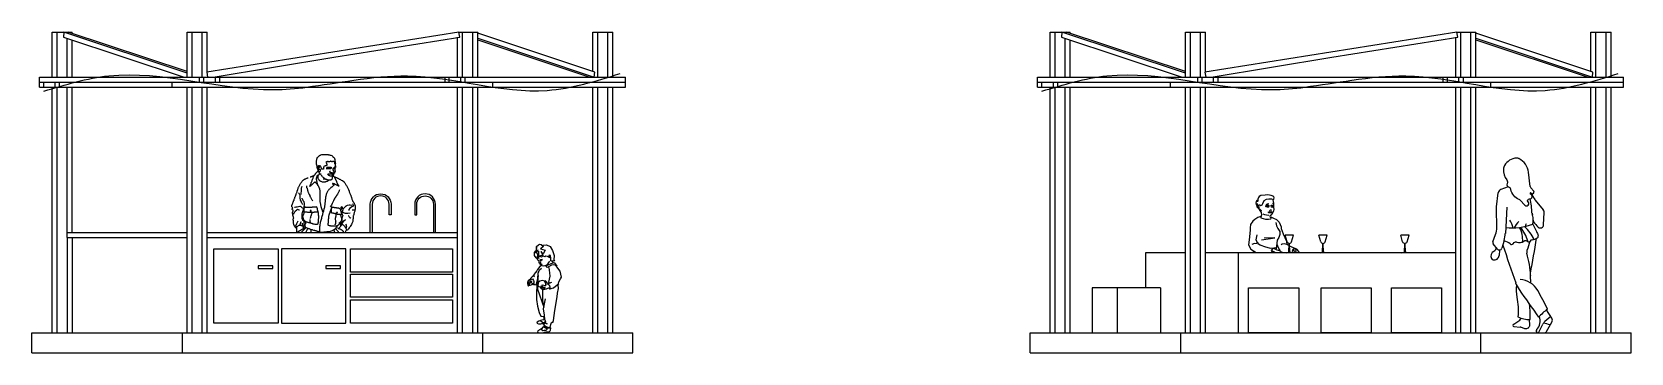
# Model space of a CAD drawing. Header units: inches. Extents: x 73.5 to 89.5, y 555.5 to 558.7.
import ezdxf

# ---------------------------------------------------------------- set-up
doc = ezdxf.new("R2010")
doc.units = ezdxf.units.IN
doc.header["$MEASUREMENT"] = 0
doc.layers.add('ANTIKEIMENA', color=2, linetype='Continuous')
doc.layers.add('PROVOLES TOIXON', color=3, linetype='Continuous')

# ---------------------------------------------------------------- blocks, each defined once
blk = doc.blocks.new('Archi.Space.Kitchen515')
at = {"ltscale": 50}
for p, q in [((368.28, 181.99), (367.95, 183.14)), ((369.4, 183.14), (367.95, 183.14)), ((369.06, 181.99), (369.4, 183.14)), ((368.16, 180.05), (368.58, 180.16)), ((369.18, 180.05), (368.16, 180.05)), ((368.58, 180.16), (368.65, 181.7)), ((368.58, 180.16), (368.76, 180.16)), ((368.76, 180.16), (368.7, 181.7)), ((369.18, 180.05), (368.76, 180.16))]:
    blk.add_line(p, q, dxfattribs=at)
blk.add_arc((368.67, 182.1), 0.405, 196.4774, 343.5226, dxfattribs=at)

msp = doc.modelspace()

# ---------------------------------------------------------------- linework, layer by layer
at = {"layer": 'ANTIKEIMENA'}
for p, q in [((73.817, 558.748), (73.813, 558.698)), ((73.813, 558.698), (75.018, 558.298)), ((75.048, 558.338), (73.817, 558.748)), ((75.048, 558.353), (73.86, 558.748)), ((77.76, 558.748), (75.243, 558.347)), ((76.512, 558.498), (77.769, 558.698)), ((77.769, 558.698), (77.76, 558.748)), ((79.117, 558.347), (77.948, 558.736)), ((77.948, 558.685), (79.112, 558.298)), ((77.948, 558.671), (79.069, 558.298)), ((83.782, 558.748), (83.778, 558.698)), ((83.778, 558.698), (84.983, 558.298)), ((85.014, 558.338), (83.782, 558.748)), ((85.014, 558.353), (83.826, 558.748)), ((87.726, 558.748), (85.209, 558.347)), ((86.477, 558.498), (87.734, 558.698)), ((87.734, 558.698), (87.726, 558.748)), ((89.082, 558.347), (87.914, 558.736)), ((87.914, 558.685), (89.078, 558.298)), ((87.914, 558.671), (89.035, 558.298)), ((75.307, 558.298), (76.512, 558.498)), ((85.272, 558.298), (86.477, 558.498)), ((75.243, 558.347), (75.252, 558.298)), ((79.112, 558.298), (79.117, 558.347)), ((85.209, 558.347), (85.218, 558.298)), ((89.078, 558.298), (89.082, 558.347)), ((73.572, 558.298), (74.898, 558.298)), ((73.572, 558.198), (73.572, 558.298)), ((73.572, 558.248), (74.793, 558.248)), ((73.572, 558.198), (75.143, 558.198)), ((73.615, 558.198), (73.615, 558.248)), ((73.731, 558.198), (73.731, 558.248)), ((73.774, 558.198), (73.774, 558.248)), ((74.789, 558.248), (75.144, 558.248)), ((74.898, 558.298), (79.248, 558.298)), ((74.898, 558.198), (74.898, 558.248)), ((75.143, 558.198), (77.542, 558.198)), ((75.144, 558.248), (77.541, 558.248)), ((75.172, 558.248), (75.172, 558.298)), ((75.215, 558.248), (75.215, 558.298)), ((75.331, 558.248), (75.331, 558.298)), ((75.374, 558.248), (75.374, 558.298)), ((76.24, 558.198), (77.637, 558.198)), ((76.58, 558.248), (77.637, 558.248)), ((77.622, 558.248), (77.622, 558.298)), ((77.637, 558.248), (77.758, 558.248)), ((77.637, 558.198), (77.758, 558.198)), ((77.665, 558.248), (77.665, 558.298)), ((77.758, 558.248), (79.424, 558.248)), ((77.758, 558.198), (79.424, 558.198)), ((77.781, 558.248), (77.781, 558.298)), ((77.824, 558.248), (77.824, 558.298)), ((78.098, 558.198), (78.098, 558.248)), ((79.248, 558.298), (79.412, 558.298)), ((79.412, 558.298), (79.424, 558.298)), ((79.424, 558.198), (79.424, 558.298)), ((83.538, 558.298), (84.864, 558.298)), ((83.538, 558.198), (83.538, 558.298)), ((83.538, 558.248), (84.759, 558.248)), ((83.538, 558.198), (85.109, 558.198)), ((83.581, 558.198), (83.581, 558.248)), ((83.696, 558.198), (83.696, 558.248)), ((83.74, 558.198), (83.74, 558.248)), ((84.755, 558.248), (85.11, 558.248)), ((84.864, 558.298), (88.064, 558.298)), ((84.864, 558.198), (84.864, 558.248)), ((85.109, 558.198), (87.508, 558.198)), ((85.11, 558.248), (87.506, 558.248)), ((85.138, 558.248), (85.138, 558.298)), ((85.181, 558.248), (85.181, 558.298)), ((85.296, 558.248), (85.296, 558.298)), ((85.34, 558.248), (85.34, 558.298)), ((86.206, 558.198), (87.602, 558.198)), ((86.546, 558.248), (87.602, 558.248)), ((87.588, 558.248), (87.588, 558.298)), ((87.602, 558.248), (87.724, 558.248)), ((87.602, 558.198), (87.724, 558.198)), ((87.631, 558.248), (87.631, 558.298)), ((87.724, 558.248), (87.761, 558.248)), ((87.724, 558.198), (87.761, 558.198)), ((87.746, 558.248), (87.746, 558.298)), ((87.761, 558.248), (89.39, 558.248)), ((87.761, 558.198), (89.39, 558.198)), ((87.79, 558.248), (87.79, 558.298)), ((87.914, 558.298), (89.214, 558.298)), ((88.064, 558.198), (88.064, 558.248)), ((89.214, 558.298), (89.378, 558.298)), ((89.378, 558.298), (89.39, 558.298)), ((89.39, 558.198), (89.39, 558.298)), ((88.458, 557.208), (88.44, 557.349)), ((85.721, 557.058), (85.719, 557.041)), ((85.728, 557.067), (85.721, 557.058)), ((85.734, 557.071), (85.728, 557.067)), ((85.738, 557.069), (85.733, 557.054)), ((85.743, 557.098), (85.736, 557.082)), ((85.736, 557.082), (85.738, 557.069)), ((85.751, 557.107), (85.743, 557.098)), ((85.768, 557.117), (85.751, 557.107)), ((85.812, 557.122), (85.768, 557.117)), ((85.788, 557.038), (85.801, 557.067)), ((85.801, 557.067), (85.823, 557.082)), ((85.838, 557.125), (85.812, 557.122)), ((85.823, 557.082), (85.849, 557.085)), ((85.872, 557.119), (85.838, 557.125)), ((85.849, 557.085), (85.874, 557.085)), ((85.896, 557.109), (85.872, 557.119)), ((85.874, 557.085), (85.891, 557.079)), ((85.891, 557.079), (85.891, 557.074)), ((85.892, 557.071), (85.897, 557.08)), ((85.899, 557.045), (85.892, 557.071)), ((85.9, 557.094), (85.896, 557.109)), ((85.897, 557.08), (85.9, 557.094)), ((88.121, 557.004), (88.138, 557.145)), ((88.357, 557.07), (88.404, 557.021)), ((88.464, 557.194), (88.492, 557.162)), ((88.468, 557.14), (88.497, 557.088)), ((85.739, 556.898), (85.709, 556.878)), ((85.719, 557.041), (85.722, 557.027)), ((85.722, 557.027), (85.728, 557.015)), ((85.728, 557.015), (85.729, 557.006)), ((85.729, 557.006), (85.734, 556.997)), ((85.732, 557.038), (85.733, 557.019)), ((85.733, 557.019), (85.74, 557.001)), ((85.734, 556.997), (85.74, 556.991)), ((85.768, 556.907), (85.739, 556.898)), ((85.74, 557.001), (85.749, 556.986)), ((85.74, 556.991), (85.746, 556.989)), ((85.749, 557.02), (85.745, 557.012)), ((85.745, 557.012), (85.747, 557)), ((85.747, 557), (85.749, 556.988)), ((85.758, 557.022), (85.749, 557.02)), ((85.749, 556.988), (85.758, 556.98)), ((85.749, 556.986), (85.759, 556.967)), ((85.766, 557.015), (85.758, 557.022)), ((85.758, 556.98), (85.769, 556.97)), ((85.759, 556.967), (85.77, 556.947)), ((85.767, 556.97), (85.764, 556.961)), ((85.768, 557.017), (85.78, 557.025)), ((85.769, 556.901), (85.768, 556.894)), ((85.768, 556.894), (85.792, 556.887)), ((85.769, 556.97), (85.773, 556.968)), ((85.773, 556.924), (85.769, 556.901)), ((85.77, 556.947), (85.773, 556.924)), ((85.773, 556.968), (85.775, 556.971)), ((85.78, 557.025), (85.788, 557.038)), ((85.808, 556.926), (85.79, 556.932)), ((85.823, 556.921), (85.808, 556.926)), ((85.822, 557.015), (85.811, 557.011)), ((85.811, 557.011), (85.852, 557.014)), ((85.816, 557.008), (85.832, 557.004)), ((85.822, 557.028), (85.834, 557.035)), ((85.836, 557.02), (85.822, 557.015)), ((85.849, 556.919), (85.823, 556.921)), ((85.832, 557.004), (85.849, 557.004)), ((85.834, 557.035), (85.847, 557.037)), ((85.848, 557.019), (85.836, 557.02)), ((85.84, 556.951), (85.857, 556.958)), ((85.849, 556.946), (85.84, 556.951)), ((85.847, 557.01), (85.841, 557.005)), ((85.852, 557.008), (85.847, 557.01)), ((85.853, 557.015), (85.848, 557.019)), ((85.849, 557.004), (85.852, 557.008)), ((85.864, 556.945), (85.849, 556.946)), ((85.853, 556.969), (85.864, 556.975)), ((85.857, 556.958), (85.862, 556.955)), ((85.858, 556.952), (85.864, 556.952)), ((85.861, 556.912), (85.865, 556.921)), ((85.864, 556.897), (85.861, 556.912)), ((85.862, 556.955), (85.868, 556.959)), ((85.864, 556.975), (85.872, 556.976)), ((85.874, 556.948), (85.864, 556.945)), ((85.865, 556.921), (85.874, 556.924)), ((85.867, 557.015), (85.872, 557.021)), ((85.867, 556.884), (85.872, 556.89)), ((85.868, 556.959), (85.878, 556.954)), ((85.868, 556.904), (85.895, 556.891)), ((85.872, 556.89), (85.868, 556.894)), ((85.871, 557.012), (85.869, 557.011)), ((85.869, 557.011), (85.871, 557.005)), ((85.872, 556.976), (85.87, 556.969)), ((85.889, 557.014), (85.871, 557.012)), ((85.871, 557.005), (85.881, 557.003)), ((85.872, 557.021), (85.885, 557.02)), ((85.878, 556.954), (85.874, 556.948)), ((85.874, 556.924), (85.888, 556.944)), ((85.881, 557.003), (85.889, 557.004)), ((85.887, 557.01), (85.883, 557.006)), ((85.892, 557.038), (85.884, 557.039)), ((85.885, 557.02), (85.896, 557.015)), ((85.893, 557.009), (85.887, 557.01)), ((85.888, 556.944), (85.897, 556.964)), ((85.896, 557.015), (85.889, 557.014)), ((85.889, 557.004), (85.893, 557.009)), ((85.897, 557.034), (85.892, 557.038)), ((85.895, 556.891), (85.924, 556.877)), ((85.896, 557.014), (85.899, 557.022)), ((85.896, 557.003), (85.896, 557.014)), ((85.9, 556.977), (85.896, 557.003)), ((85.897, 556.964), (85.9, 556.977)), ((85.899, 557.022), (85.899, 557.045)), ((88.223, 557.002), (88.209, 556.74)), ((73.848, 556.698), (73.848, 556.748)), ((73.848, 556.748), (75.048, 556.748)), ((75.248, 556.748), (77.748, 556.748)), ((85.66, 556.773), (85.651, 556.677)), ((85.666, 556.828), (85.66, 556.795)), ((85.66, 556.795), (85.66, 556.773)), ((85.687, 556.861), (85.666, 556.828)), ((85.709, 556.878), (85.687, 556.861)), ((85.792, 556.887), (85.813, 556.881)), ((85.813, 556.881), (85.845, 556.881)), ((85.845, 556.881), (85.867, 556.884)), ((85.916, 556.849), (85.924, 556.815)), ((85.924, 556.877), (85.951, 556.851)), ((85.924, 556.815), (85.937, 556.788)), ((85.937, 556.788), (85.956, 556.759)), ((85.957, 556.729), (85.946, 556.698)), ((85.951, 556.851), (85.972, 556.806)), ((85.956, 556.759), (85.957, 556.729)), ((85.972, 556.806), (85.97, 556.788)), ((85.97, 556.788), (85.992, 556.734)), ((85.992, 556.734), (86.023, 556.664)), ((88.084, 556.657), (88.112, 556.728)), ((73.848, 556.698), (75.048, 556.698)), ((73.898, 556.698), (73.898, 555.748)), ((75.248, 556.698), (77.748, 556.698)), ((78.521, 556.548), (78.553, 556.573)), ((78.53, 556.566), (78.537, 556.571)), ((78.534, 556.568), (78.538, 556.602)), ((78.553, 556.573), (78.534, 556.568)), ((78.535, 556.567), (78.537, 556.593)), ((78.537, 556.571), (78.535, 556.567)), ((78.536, 556.609), (78.555, 556.625)), ((78.537, 556.593), (78.536, 556.609)), ((78.555, 556.625), (78.568, 556.633)), ((78.568, 556.633), (78.582, 556.629)), ((78.604, 556.61), (78.576, 556.585)), ((78.576, 556.585), (78.621, 556.572)), ((78.582, 556.629), (78.604, 556.61)), ((78.597, 556.621), (78.636, 556.627)), ((78.621, 556.572), (78.602, 556.536)), ((78.636, 556.627), (78.671, 556.61)), ((78.671, 556.61), (78.694, 556.569)), ((78.694, 556.569), (78.712, 556.519)), ((85.651, 556.677), (85.646, 556.625)), ((85.646, 556.625), (85.667, 556.583)), ((85.667, 556.583), (85.721, 556.548)), ((85.703, 556.639), (85.679, 556.628)), ((85.731, 556.635), (85.703, 556.639)), ((85.722, 556.676), (85.73, 556.726)), ((85.73, 556.654), (85.722, 556.676)), ((85.731, 556.646), (85.73, 556.654)), ((85.742, 556.645), (85.731, 556.646)), ((85.743, 556.634), (85.742, 556.645)), ((85.761, 556.624), (85.743, 556.634)), ((85.818, 556.601), (85.761, 556.624)), ((85.775, 556.676), (85.909, 556.695)), ((85.909, 556.695), (85.8, 556.692)), ((85.854, 556.592), (85.818, 556.601)), ((85.868, 556.589), (85.854, 556.592)), ((85.897, 556.592), (85.868, 556.589)), ((85.883, 556.585), (85.872, 556.568)), ((85.904, 556.589), (85.883, 556.585)), ((85.914, 556.595), (85.897, 556.592)), ((85.903, 556.585), (85.915, 556.583)), ((85.924, 556.585), (85.914, 556.595)), ((85.915, 556.583), (85.926, 556.576)), ((85.932, 556.673), (85.921, 556.586)), ((85.926, 556.576), (85.949, 556.57)), ((85.946, 556.589), (85.931, 556.629)), ((85.946, 556.698), (85.932, 556.673)), ((85.961, 556.57), (85.946, 556.589)), ((85.949, 556.57), (85.964, 556.562)), ((85.981, 556.634), (85.972, 556.627)), ((86.005, 556.635), (85.981, 556.634)), ((86.027, 556.629), (86.005, 556.635)), ((86.023, 556.664), (86.023, 556.653)), ((86.023, 556.653), (86.031, 556.628)), ((86.031, 556.628), (86.05, 556.619)), ((86.055, 556.617), (86.06, 556.614)), ((86.06, 556.614), (86.097, 556.595)), ((86.087, 556.581), (86.081, 556.56)), ((86.107, 556.589), (86.087, 556.581)), ((86.094, 556.583), (86.101, 556.585)), ((86.096, 556.571), (86.094, 556.583)), ((86.101, 556.563), (86.096, 556.571)), ((86.097, 556.595), (86.117, 556.59)), ((86.106, 556.585), (86.116, 556.582)), ((86.116, 556.582), (86.13, 556.576)), ((86.117, 556.59), (86.13, 556.581)), ((86.117, 556.571), (86.119, 556.575)), ((86.119, 556.563), (86.117, 556.571)), ((86.13, 556.581), (86.133, 556.575)), ((86.13, 556.576), (86.148, 556.554)), ((88.132, 556.583), (88.088, 556.636)), ((88.15, 556.574), (88.146, 556.52)), ((88.197, 556.67), (88.174, 556.592)), ((88.286, 556.636), (88.297, 556.648)), ((78.515, 556.52), (78.516, 556.548)), ((78.531, 556.495), (78.515, 556.52)), ((78.516, 556.548), (78.53, 556.566)), ((78.541, 556.543), (78.521, 556.548)), ((78.542, 556.486), (78.531, 556.495)), ((78.542, 556.505), (78.54, 556.49)), ((78.54, 556.49), (78.546, 556.478)), ((78.552, 556.518), (78.541, 556.543)), ((78.548, 556.529), (78.542, 556.505)), ((78.551, 556.527), (78.542, 556.486)), ((78.546, 556.478), (78.555, 556.473)), ((78.567, 556.41), (78.546, 556.381)), ((78.558, 556.49), (78.551, 556.527)), ((78.555, 556.563), (78.552, 556.518)), ((78.571, 556.51), (78.553, 556.504)), ((78.553, 556.504), (78.558, 556.49)), ((78.562, 556.51), (78.555, 556.563)), ((78.555, 556.473), (78.559, 556.457)), ((78.559, 556.457), (78.559, 556.446)), ((78.559, 556.446), (78.568, 556.446)), ((78.598, 556.525), (78.562, 556.51)), ((78.567, 556.446), (78.567, 556.443)), ((78.567, 556.443), (78.567, 556.438)), ((78.567, 556.438), (78.569, 556.434)), ((78.585, 556.42), (78.567, 556.41)), ((78.568, 556.474), (78.572, 556.478)), ((78.568, 556.474), (78.576, 556.471)), ((78.568, 556.446), (78.576, 556.448)), ((78.568, 556.438), (78.57, 556.438)), ((78.569, 556.434), (78.577, 556.431)), ((78.57, 556.438), (78.578, 556.438)), ((78.585, 556.503), (78.571, 556.51)), ((78.572, 556.478), (78.579, 556.481)), ((78.576, 556.471), (78.58, 556.471)), ((78.579, 556.458), (78.576, 556.46)), ((78.576, 556.448), (78.58, 556.452)), ((78.582, 556.43), (78.577, 556.431)), ((78.578, 556.438), (78.582, 556.435)), ((78.578, 556.431), (78.578, 556.426)), ((78.578, 556.426), (78.585, 556.425)), ((78.579, 556.481), (78.584, 556.481)), ((78.58, 556.452), (78.579, 556.458)), ((78.602, 556.536), (78.58, 556.558)), ((78.58, 556.558), (78.598, 556.525)), ((78.58, 556.471), (78.586, 556.473)), ((78.582, 556.435), (78.588, 556.434)), ((78.587, 556.431), (78.582, 556.43)), ((78.584, 556.481), (78.595, 556.483)), ((78.599, 556.515), (78.585, 556.503)), ((78.585, 556.425), (78.587, 556.419)), ((78.586, 556.473), (78.591, 556.478)), ((78.592, 556.432), (78.587, 556.431)), ((78.587, 556.419), (78.603, 556.416)), ((78.588, 556.434), (78.593, 556.432)), ((78.591, 556.478), (78.595, 556.483)), ((78.593, 556.432), (78.592, 556.432)), ((78.618, 556.506), (78.599, 556.515)), ((78.603, 556.416), (78.618, 556.42)), ((78.629, 556.512), (78.618, 556.506)), ((78.618, 556.42), (78.633, 556.423)), ((78.644, 556.511), (78.629, 556.512)), ((78.63, 556.412), (78.652, 556.426)), ((78.641, 556.399), (78.63, 556.412)), ((78.633, 556.423), (78.648, 556.434)), ((78.669, 556.497), (78.644, 556.511)), ((78.648, 556.434), (78.66, 556.45)), ((78.652, 556.426), (78.682, 556.439)), ((78.685, 556.423), (78.654, 556.407)), ((78.662, 556.522), (78.657, 556.52)), ((78.657, 556.52), (78.669, 556.497)), ((78.66, 556.45), (78.668, 556.462)), ((78.674, 556.518), (78.662, 556.522)), ((78.68, 556.494), (78.674, 556.518)), ((78.678, 556.465), (78.68, 556.494)), ((78.702, 556.463), (78.678, 556.465)), ((78.682, 556.439), (78.703, 556.447)), ((78.709, 556.428), (78.685, 556.423)), ((78.69, 556.464), (78.698, 556.453)), ((78.698, 556.453), (78.702, 556.445)), ((78.719, 556.465), (78.702, 556.463)), ((78.703, 556.447), (78.713, 556.449)), ((78.712, 556.519), (78.709, 556.475)), ((78.709, 556.475), (78.719, 556.465)), ((78.723, 556.422), (78.709, 556.428)), ((78.713, 556.449), (78.722, 556.436)), ((78.722, 556.436), (78.732, 556.422)), ((78.737, 556.405), (78.723, 556.422)), ((78.732, 556.422), (78.737, 556.412)), ((84.618, 556.198), (84.618, 556.548)), ((84.618, 556.548), (85.014, 556.548)), ((85.214, 556.548), (87.714, 556.548)), ((85.541, 556.548), (85.541, 555.748)), ((85.695, 556.556), (85.687, 556.548)), ((85.872, 556.568), (85.881, 556.553)), ((85.884, 556.563), (85.879, 556.56)), ((85.881, 556.553), (85.892, 556.548)), ((85.898, 556.557), (85.884, 556.563)), ((85.908, 556.548), (85.898, 556.557)), ((85.964, 556.562), (85.977, 556.548)), ((85.965, 556.56), (85.979, 556.554)), ((85.979, 556.554), (85.994, 556.549)), ((85.994, 556.549), (85.993, 556.548)), ((86.081, 556.56), (86.088, 556.548)), ((86.11, 556.557), (86.101, 556.563)), ((86.115, 556.557), (86.11, 556.557)), ((86.128, 556.548), (86.115, 556.557)), ((86.118, 556.556), (86.119, 556.563)), ((86.125, 556.552), (86.124, 556.548)), ((86.148, 556.554), (86.158, 556.548)), ((78.447, 556.25), (78.445, 556.24)), ((78.452, 556.265), (78.447, 556.256)), ((78.447, 556.256), (78.448, 556.248)), ((78.455, 556.271), (78.45, 556.262)), ((78.45, 556.262), (78.459, 556.258)), ((78.465, 556.278), (78.455, 556.271)), ((78.459, 556.258), (78.469, 556.257)), ((78.481, 556.28), (78.465, 556.278)), ((78.469, 556.257), (78.474, 556.259)), ((78.474, 556.266), (78.47, 556.269)), ((78.472, 556.243), (78.474, 556.252)), ((78.474, 556.289), (78.473, 556.28)), ((78.473, 556.28), (78.494, 556.286)), ((78.492, 556.308), (78.474, 556.289)), ((78.474, 556.259), (78.474, 556.266)), ((78.483, 556.264), (78.478, 556.254)), ((78.478, 556.254), (78.482, 556.249)), ((78.492, 556.282), (78.481, 556.28)), ((78.488, 556.26), (78.481, 556.26)), ((78.482, 556.249), (78.488, 556.25)), ((78.489, 556.255), (78.488, 556.26)), ((78.488, 556.25), (78.489, 556.255)), ((78.509, 556.319), (78.492, 556.308)), ((78.494, 556.286), (78.505, 556.271)), ((78.505, 556.271), (78.509, 556.26)), ((78.525, 556.349), (78.508, 556.33)), ((78.508, 556.33), (78.51, 556.314)), ((78.516, 556.306), (78.509, 556.319)), ((78.509, 556.26), (78.509, 556.245)), ((78.51, 556.314), (78.516, 556.306)), ((78.538, 556.366), (78.525, 556.349)), ((78.541, 556.249), (78.535, 556.161)), ((78.536, 556.23), (78.54, 556.25)), ((78.546, 556.381), (78.538, 556.366)), ((78.54, 556.25), (78.549, 556.29)), ((78.551, 556.321), (78.541, 556.249)), ((78.549, 556.319), (78.544, 556.184)), ((78.549, 556.29), (78.551, 556.344)), ((78.551, 556.344), (78.564, 556.375)), ((78.555, 556.254), (78.552, 556.24)), ((78.57, 556.265), (78.555, 556.254)), ((78.564, 556.375), (78.584, 556.393)), ((78.595, 556.269), (78.57, 556.265)), ((78.62, 556.264), (78.595, 556.269)), ((78.624, 556.267), (78.616, 556.264)), ((78.616, 556.264), (78.623, 556.248)), ((78.629, 556.241), (78.62, 556.264)), ((78.632, 556.259), (78.624, 556.267)), ((78.644, 556.245), (78.632, 556.259)), ((78.654, 556.407), (78.641, 556.399)), ((78.67, 556.313), (78.656, 556.254)), ((78.656, 556.254), (78.666, 556.242)), ((78.657, 556.4), (78.665, 556.347)), ((78.684, 556.25), (78.658, 556.241)), ((78.665, 556.347), (78.67, 556.313)), ((78.77, 556.362), (78.737, 556.405)), ((78.751, 556.226), (78.76, 556.256)), ((78.76, 556.256), (78.776, 556.286)), ((78.786, 556.303), (78.77, 556.362)), ((78.776, 556.286), (78.786, 556.303)), ((88.464, 556.244), (88.461, 556.32)), ((78.445, 556.24), (78.449, 556.23)), ((78.448, 556.248), (78.455, 556.243)), ((78.449, 556.231), (78.448, 556.22)), ((78.448, 556.22), (78.455, 556.217)), ((78.449, 556.23), (78.458, 556.231)), ((78.455, 556.243), (78.467, 556.242)), ((78.455, 556.217), (78.46, 556.217)), ((78.458, 556.231), (78.464, 556.23)), ((78.46, 556.222), (78.471, 556.224)), ((78.46, 556.217), (78.46, 556.222)), ((78.464, 556.23), (78.467, 556.238)), ((78.467, 556.238), (78.466, 556.24)), ((78.467, 556.242), (78.472, 556.243)), ((78.471, 556.224), (78.482, 556.227)), ((78.482, 556.227), (78.491, 556.232)), ((78.491, 556.232), (78.494, 556.244)), ((78.493, 556.234), (78.504, 556.232)), ((78.509, 556.245), (78.494, 556.234)), ((78.504, 556.232), (78.514, 556.236)), ((78.514, 556.236), (78.52, 556.228)), ((78.52, 556.228), (78.536, 556.23)), ((78.535, 556.161), (78.534, 556.081)), ((78.544, 556.184), (78.607, 556.003)), ((78.552, 556.24), (78.55, 556.22)), ((78.55, 556.22), (78.559, 556.212)), ((78.559, 556.212), (78.575, 556.203)), ((78.575, 556.203), (78.585, 556.196)), ((78.583, 556.198), (78.576, 556.198)), ((78.576, 556.198), (78.585, 556.186)), ((78.58, 556.213), (78.578, 556.204)), ((78.578, 556.204), (78.589, 556.2)), ((78.59, 556.212), (78.58, 556.213)), ((78.599, 556.193), (78.583, 556.198)), ((78.594, 556.223), (78.585, 556.22)), ((78.585, 556.22), (78.596, 556.207)), ((78.585, 556.186), (78.605, 556.182)), ((78.589, 556.2), (78.606, 556.195)), ((78.6, 556.205), (78.59, 556.212)), ((78.61, 556.22), (78.594, 556.223)), ((78.596, 556.207), (78.614, 556.204)), ((78.597, 556.068), (78.598, 556.183)), ((78.62, 556.188), (78.599, 556.193)), ((78.613, 556.199), (78.6, 556.205)), ((78.605, 556.182), (78.619, 556.185)), ((78.606, 556.195), (78.617, 556.191)), ((78.623, 556.217), (78.61, 556.22)), ((78.622, 556.2), (78.613, 556.199)), ((78.614, 556.204), (78.622, 556.2)), ((78.617, 556.191), (78.62, 556.188)), ((78.619, 556.185), (78.635, 556.188)), ((78.623, 556.248), (78.628, 556.235)), ((78.63, 556.223), (78.623, 556.217)), ((78.628, 556.222), (78.629, 556.241)), ((78.628, 556.235), (78.63, 556.223)), ((78.635, 556.188), (78.649, 556.193)), ((78.656, 556.234), (78.644, 556.245)), ((78.658, 556.241), (78.646, 556.238)), ((78.646, 556.238), (78.661, 556.228)), ((78.649, 556.193), (78.665, 556.197)), ((78.668, 556.193), (78.66, 556.196)), ((78.66, 556.196), (78.664, 556.188)), ((78.661, 556.228), (78.667, 556.206)), ((78.664, 556.188), (78.672, 556.186)), ((78.667, 556.206), (78.668, 556.193)), ((78.672, 556.186), (78.693, 556.195)), ((78.693, 556.195), (78.706, 556.196)), ((78.706, 556.196), (78.757, 556.24)), ((78.719, 555.97), (78.742, 556.108)), ((78.742, 556.108), (78.746, 556.144)), ((78.746, 556.144), (78.754, 556.192)), ((78.754, 556.192), (78.751, 556.226)), ((84.082, 556.198), (84.082, 555.748)), ((84.765, 556.198), (84.082, 556.198)), ((84.332, 556.198), (84.332, 555.748)), ((84.765, 556.198), (84.765, 555.748)), ((78.534, 556.081), (78.546, 556.016)), ((78.546, 556.016), (78.562, 555.951)), ((78.562, 555.951), (78.58, 555.915)), ((78.609, 556.01), (78.597, 556.068)), ((78.604, 555.989), (78.626, 556.088)), ((78.615, 555.924), (78.604, 555.989)), ((78.706, 555.873), (78.719, 555.97)), ((88.673, 555.895), (88.621, 555.978)), ((78.542, 555.856), (78.539, 555.846)), ((78.539, 555.846), (78.556, 555.839)), ((78.557, 555.865), (78.542, 555.856)), ((78.567, 555.78), (78.55, 555.768)), ((78.556, 555.839), (78.578, 555.837)), ((78.575, 555.87), (78.557, 555.865)), ((78.587, 555.792), (78.567, 555.78)), ((78.59, 555.876), (78.575, 555.87)), ((78.575, 555.867), (78.581, 555.873)), ((78.584, 555.857), (78.575, 555.867)), ((78.578, 555.837), (78.588, 555.84)), ((78.58, 555.915), (78.603, 555.91)), ((78.588, 555.781), (78.58, 555.785)), ((78.602, 555.848), (78.584, 555.857)), ((78.6, 555.804), (78.587, 555.792)), ((78.588, 555.84), (78.608, 555.841)), ((78.6, 555.769), (78.588, 555.781)), ((78.61, 555.877), (78.59, 555.876)), ((78.611, 555.813), (78.6, 555.804)), ((78.613, 555.772), (78.6, 555.769)), ((78.619, 555.85), (78.602, 555.848)), ((78.603, 555.91), (78.61, 555.908)), ((78.612, 555.816), (78.604, 555.811)), ((78.604, 555.811), (78.623, 555.801)), ((78.608, 555.895), (78.607, 555.886)), ((78.607, 555.886), (78.618, 555.88)), ((78.61, 555.908), (78.608, 555.895)), ((78.608, 555.841), (78.619, 555.843)), ((78.618, 555.88), (78.61, 555.877)), ((78.61, 555.825), (78.614, 555.847)), ((78.615, 555.824), (78.611, 555.813)), ((78.621, 555.813), (78.612, 555.816)), ((78.613, 555.823), (78.639, 555.809)), ((78.629, 555.773), (78.613, 555.772)), ((78.614, 555.847), (78.643, 555.837)), ((78.619, 555.882), (78.615, 555.924)), ((78.618, 555.85), (78.624, 555.855)), ((78.643, 555.837), (78.618, 555.85)), ((78.627, 555.862), (78.619, 555.882)), ((78.624, 555.855), (78.619, 555.865)), ((78.619, 555.865), (78.627, 555.862)), ((78.619, 555.843), (78.619, 555.85)), ((78.632, 555.806), (78.621, 555.813)), ((78.623, 555.801), (78.637, 555.791)), ((78.64, 555.783), (78.629, 555.773)), ((78.641, 555.799), (78.632, 555.806)), ((78.637, 555.791), (78.64, 555.783)), ((78.639, 555.809), (78.661, 555.801)), ((78.655, 555.793), (78.641, 555.799)), ((78.664, 555.804), (78.655, 555.793)), ((78.661, 555.801), (78.673, 555.801)), ((78.67, 555.803), (78.664, 555.804)), ((78.677, 555.795), (78.67, 555.803)), ((78.672, 555.767), (78.676, 555.776)), ((78.673, 555.801), (78.679, 555.83)), ((78.676, 555.776), (78.677, 555.795)), ((78.679, 555.83), (78.684, 555.85)), ((78.684, 555.85), (78.688, 555.856)), ((78.688, 555.856), (78.698, 555.852)), ((78.698, 555.852), (78.706, 555.873)), ((88.446, 555.881), (88.449, 555.825)), ((88.54, 555.748), (88.583, 555.834)), ((88.662, 555.912), (88.604, 555.861)), ((88.621, 555.762), (88.674, 555.855)), ((78.55, 555.768), (78.544, 555.755)), ((78.544, 555.755), (78.558, 555.748)), ((78.558, 555.748), (78.576, 555.748)), ((78.576, 555.748), (78.604, 555.749)), ((78.604, 555.749), (78.612, 555.755)), ((78.612, 555.755), (78.628, 555.757)), ((78.628, 555.757), (78.645, 555.758)), ((78.645, 555.758), (78.661, 555.76)), ((78.661, 555.76), (78.672, 555.767))]:
    msp.add_line(p, q, dxfattribs=at)
for points in [[(76.348, 557.496), (76.349, 557.497), (76.35, 557.498), (76.353, 557.501), (76.356, 557.505), (76.358, 557.507), (76.362, 557.51), (76.365, 557.512), (76.369, 557.516), (76.372, 557.518), (76.375, 557.519), (76.379, 557.521), (76.383, 557.523), (76.391, 557.525), (76.396, 557.525), (76.402, 557.527), (76.407, 557.527), (76.414, 557.528), (76.419, 557.528), (76.426, 557.528), (76.431, 557.527), (76.441, 557.526), (76.447, 557.526), (76.455, 557.525), (76.459, 557.524), (76.465, 557.523), (76.469, 557.522), (76.476, 557.52), (76.479, 557.519), (76.483, 557.519), (76.491, 557.516), (76.494, 557.514), (76.498, 557.512)], [(76.277, 557.304), (76.278, 557.304), (76.281, 557.304), (76.282, 557.304), (76.283, 557.305), (76.285, 557.306), (76.287, 557.306), (76.288, 557.307), (76.289, 557.307), (76.291, 557.308), (76.293, 557.309), (76.294, 557.309), (76.296, 557.31), (76.297, 557.311), (76.298, 557.311), (76.3, 557.312), (76.303, 557.314), (76.305, 557.314), (76.307, 557.314), (76.309, 557.315), (76.311, 557.316), (76.314, 557.316), (76.315, 557.319), (76.315, 557.319), (76.318, 557.32), (76.319, 557.321), (76.321, 557.323), (76.324, 557.326), (76.325, 557.327), (76.326, 557.329), (76.327, 557.332), (76.329, 557.334), (76.33, 557.336), (76.333, 557.34), (76.335, 557.341), (76.337, 557.344), (76.35, 557.356), (76.35, 557.356), (76.351, 557.358), (76.353, 557.359), (76.354, 557.36), (76.359, 557.362), (76.36, 557.361), (76.359, 557.362), (76.357, 557.365), (76.356, 557.366), (76.356, 557.368), (76.356, 557.37), (76.354, 557.373), (76.353, 557.377), (76.353, 557.379), (76.352, 557.381), (76.351, 557.383), (76.35, 557.386), (76.349, 557.389), (76.348, 557.391), (76.347, 557.392), (76.347, 557.393), (76.347, 557.395), (76.347, 557.398), (76.347, 557.399), (76.346, 557.402), (76.344, 557.406), (76.344, 557.409), (76.344, 557.411), (76.344, 557.413), (76.344, 557.415), (76.343, 557.416), (76.343, 557.419), (76.341, 557.424), (76.34, 557.427), (76.34, 557.431), (76.34, 557.435), (76.339, 557.438), (76.339, 557.441), (76.338, 557.444), (76.338, 557.446), (76.338, 557.447), (76.34, 557.455), (76.34, 557.458), (76.34, 557.462), (76.34, 557.466), (76.34, 557.468), (76.341, 557.472), (76.341, 557.475), (76.342, 557.477), (76.343, 557.482), (76.344, 557.487), (76.344, 557.49), (76.345, 557.492), (76.346, 557.495), (76.347, 557.496), (76.347, 557.496), (76.347, 557.496), (76.347, 557.496), (76.347, 557.496), (76.347, 557.496), (76.347, 557.496), (76.347, 557.496), (76.347, 557.496), (76.347, 557.496), (76.347, 557.496), (76.347, 557.496), (76.347, 557.496), (76.347, 557.496), (76.347, 557.496), (76.347, 557.496), (76.347, 557.496), (76.347, 557.496), (76.347, 557.496), (76.347, 557.496), (76.347, 557.496), (76.347, 557.496), (76.347, 557.496), (76.347, 557.496), (76.347, 557.496), (76.347, 557.496), (76.347, 557.496), (76.347, 557.496), (76.347, 557.496), (76.347, 557.496), (76.347, 557.496), (76.347, 557.496), (76.347, 557.496), (76.347, 557.496), (76.347, 557.496), (76.347, 557.496), (76.347, 557.496), (76.347, 557.496), (76.347, 557.496), (76.347, 557.496), (76.347, 557.496), (76.347, 557.496), (76.347, 557.496), (76.347, 557.496), (76.347, 557.496), (76.347, 557.496)], [(76.379, 557.409), (76.376, 557.41), (76.374, 557.411), (76.368, 557.413), (76.366, 557.413), (76.363, 557.413), (76.361, 557.413), (76.359, 557.412), (76.357, 557.41), (76.356, 557.409), (76.354, 557.406), (76.353, 557.403), (76.353, 557.399), (76.354, 557.396), (76.355, 557.392), (76.355, 557.389), (76.353, 557.386), (76.354, 557.382), (76.355, 557.379), (76.356, 557.375), (76.357, 557.371), (76.358, 557.365), (76.359, 557.362), (76.361, 557.36), (76.364, 557.358), (76.367, 557.357), (76.371, 557.357), (76.374, 557.357), (76.377, 557.36), (76.379, 557.364), (76.379, 557.37), (76.379, 557.373), (76.378, 557.376)], [(76.373, 557.401), (76.371, 557.4), (76.367, 557.4), (76.362, 557.399), (76.361, 557.396), (76.361, 557.393), (76.361, 557.39), (76.36, 557.387), (76.362, 557.384), (76.365, 557.382), (76.368, 557.381), (76.369, 557.379), (76.37, 557.375), (76.368, 557.373)], [(76.524, 557.431), (76.524, 557.433), (76.523, 557.435), (76.522, 557.44), (76.521, 557.444), (76.518, 557.45), (76.517, 557.453), (76.515, 557.455), (76.512, 557.457), (76.51, 557.458), (76.507, 557.457), (76.505, 557.456), (76.503, 557.457), (76.5, 557.458), (76.498, 557.457), (76.497, 557.455), (76.494, 557.454), (76.491, 557.454), (76.489, 557.455), (76.487, 557.457), (76.484, 557.458), (76.481, 557.459), (76.478, 557.459), (76.474, 557.457), (76.47, 557.454), (76.467, 557.453), (76.464, 557.452), (76.46, 557.452), (76.458, 557.454), (76.455, 557.458), (76.45, 557.457), (76.446, 557.455), (76.442, 557.453), (76.437, 557.453), (76.433, 557.45), (76.435, 557.445), (76.437, 557.443), (76.437, 557.439), (76.437, 557.437), (76.44, 557.432), (76.441, 557.431), (76.442, 557.428), (76.443, 557.424), (76.441, 557.421), (76.439, 557.42), (76.439, 557.418), (76.437, 557.415), (76.433, 557.414), (76.429, 557.414), (76.425, 557.412), (76.423, 557.408), (76.416, 557.41), (76.411, 557.404), (76.41, 557.402), (76.411, 557.399), (76.41, 557.393), (76.409, 557.389), (76.408, 557.383), (76.407, 557.381), (76.403, 557.379), (76.395, 557.38), (76.391, 557.38), (76.389, 557.382), (76.389, 557.385), (76.388, 557.388), (76.387, 557.391), (76.386, 557.395), (76.384, 557.4), (76.382, 557.405), (76.378, 557.411), (76.375, 557.414), (76.373, 557.416), (76.371, 557.416)], [(76.511, 557.496), (76.514, 557.493), (76.518, 557.489), (76.519, 557.484), (76.521, 557.48), (76.522, 557.478), (76.521, 557.475), (76.521, 557.474), (76.521, 557.471), (76.521, 557.469), (76.523, 557.464), (76.522, 557.46), (76.524, 557.456), (76.524, 557.455), (76.525, 557.451), (76.526, 557.446), (76.526, 557.445), (76.526, 557.443), (76.527, 557.439), (76.527, 557.437), (76.525, 557.431), (76.526, 557.427), (76.526, 557.423), (76.526, 557.423), (76.526, 557.421), (76.526, 557.419), (76.526, 557.417), (76.527, 557.414), (76.528, 557.412), (76.529, 557.41), (76.53, 557.406), (76.531, 557.404), (76.529, 557.401), (76.528, 557.4), (76.527, 557.398), (76.525, 557.397), (76.523, 557.396), (76.521, 557.395), (76.521, 557.393), (76.521, 557.392), (76.521, 557.39), (76.522, 557.388), (76.522, 557.385), (76.522, 557.383), (76.522, 557.38), (76.522, 557.378), (76.523, 557.374), (76.523, 557.373), (76.523, 557.371), (76.523, 557.368), (76.523, 557.367), (76.524, 557.364), (76.524, 557.361), (76.524, 557.359), (76.524, 557.356), (76.523, 557.355), (76.522, 557.352), (76.521, 557.35), (76.52, 557.346), (76.519, 557.344), (76.518, 557.342), (76.516, 557.341), (76.514, 557.339), (76.513, 557.336), (76.512, 557.333), (76.51, 557.332), (76.509, 557.331), (76.508, 557.327), (76.507, 557.325), (76.505, 557.322), (76.503, 557.319), (76.503, 557.319), (76.501, 557.315), (76.5, 557.311), (76.499, 557.309), (76.498, 557.306), (76.497, 557.303), (76.496, 557.299), (76.495, 557.298), (76.495, 557.294), (76.495, 557.288), (76.494, 557.287), (76.493, 557.282), (76.491, 557.278), (76.489, 557.275), (76.487, 557.274), (76.485, 557.273), (76.483, 557.273), (76.481, 557.272), (76.478, 557.271), (76.476, 557.27), (76.473, 557.27), (76.47, 557.27), (76.465, 557.27), (76.462, 557.271), (76.458, 557.272), (76.455, 557.272), (76.45, 557.273), (76.448, 557.274), (76.445, 557.275), (76.443, 557.276), (76.44, 557.276), (76.438, 557.277), (76.435, 557.277), (76.431, 557.278), (76.426, 557.279), (76.422, 557.279), (76.417, 557.279), (76.413, 557.28), (76.407, 557.28), (76.405, 557.281)], [(76.485, 557.385), (76.485, 557.386), (76.483, 557.388), (76.481, 557.389), (76.477, 557.39), (76.473, 557.39), (76.47, 557.389), (76.465, 557.388), (76.462, 557.387), (76.46, 557.387), (76.454, 557.386), (76.451, 557.386), (76.448, 557.385), (76.445, 557.385), (76.44, 557.384), (76.437, 557.384), (76.434, 557.384)], [(76.493, 557.394), (76.491, 557.395), (76.49, 557.395), (76.485, 557.397), (76.48, 557.396), (76.475, 557.397), (76.471, 557.398), (76.468, 557.397), (76.464, 557.397), (76.461, 557.397), (76.455, 557.397), (76.45, 557.397), (76.446, 557.396), (76.442, 557.394), (76.439, 557.392), (76.436, 557.39)], [(76.481, 557.388), (76.478, 557.385), (76.476, 557.384), (76.473, 557.383), (76.47, 557.383), (76.463, 557.384), (76.46, 557.385), (76.456, 557.386), (76.452, 557.386)], [(76.506, 557.394), (76.504, 557.39), (76.502, 557.385), (76.502, 557.381), (76.501, 557.378), (76.502, 557.374), (76.503, 557.372), (76.503, 557.371), (76.504, 557.369), (76.505, 557.365), (76.506, 557.363), (76.508, 557.361), (76.508, 557.36), (76.51, 557.357), (76.511, 557.356), (76.513, 557.354), (76.514, 557.352), (76.514, 557.349), (76.511, 557.345), (76.51, 557.345), (76.508, 557.344), (76.506, 557.342), (76.504, 557.34), (76.502, 557.34), (76.499, 557.34), (76.496, 557.341), (76.494, 557.343), (76.493, 557.344), (76.491, 557.344), (76.488, 557.344), (76.484, 557.344), (76.481, 557.345), (76.477, 557.346), (76.476, 557.347), (76.473, 557.35), (76.471, 557.352), (76.471, 557.354), (76.471, 557.356), (76.472, 557.357), (76.473, 557.358), (76.476, 557.359), (76.477, 557.359)], [(76.508, 557.497), (76.508, 557.498), (76.507, 557.498), (76.506, 557.499), (76.506, 557.499), (76.505, 557.501), (76.504, 557.502), (76.504, 557.503), (76.504, 557.503), (76.504, 557.505), (76.503, 557.506), (76.502, 557.506), (76.501, 557.508), (76.5, 557.509), (76.498, 557.509), (76.497, 557.51)], [(76.503, 557.385), (76.504, 557.387), (76.507, 557.39), (76.51, 557.391), (76.513, 557.391), (76.519, 557.39), (76.521, 557.39), (76.523, 557.391), (76.526, 557.392), (76.527, 557.394)], [(76.519, 557.39), (76.519, 557.388), (76.517, 557.387), (76.516, 557.386), (76.514, 557.385), (76.513, 557.385), (76.51, 557.386), (76.507, 557.386), (76.505, 557.387)], [(76.534, 557.406), (76.533, 557.406), (76.53, 557.406), (76.527, 557.406), (76.524, 557.404), (76.521, 557.402), (76.518, 557.4), (76.515, 557.398), (76.512, 557.395)], [(76.146, 556.748), (76.146, 556.748), (76.145, 556.752), (76.144, 556.755), (76.144, 556.76), (76.144, 556.762), (76.143, 556.765), (76.143, 556.768), (76.142, 556.771), (76.142, 556.773), (76.142, 556.776), (76.142, 556.779), (76.141, 556.782), (76.141, 556.785), (76.141, 556.786), (76.14, 556.789), (76.138, 556.793), (76.135, 556.794), (76.132, 556.796), (76.129, 556.798), (76.125, 556.802), (76.122, 556.806), (76.12, 556.811), (76.119, 556.813), (76.118, 556.817), (76.117, 556.82), (76.116, 556.822), (76.114, 556.825), (76.113, 556.828), (76.112, 556.832), (76.11, 556.837), (76.11, 556.84), (76.109, 556.844), (76.109, 556.847), (76.11, 556.851), (76.11, 556.855), (76.11, 556.859), (76.11, 556.863), (76.109, 556.866), (76.108, 556.869), (76.107, 556.873), (76.107, 556.878), (76.107, 556.881), (76.109, 556.887), (76.11, 556.89), (76.11, 556.892), (76.111, 556.894), (76.11, 556.898), (76.108, 556.902), (76.108, 556.905), (76.107, 556.909), (76.106, 556.912), (76.105, 556.916), (76.104, 556.92), (76.103, 556.925), (76.103, 556.928), (76.102, 556.931), (76.102, 556.935), (76.1, 556.938), (76.1, 556.941), (76.1, 556.948), (76.1, 556.95), (76.102, 556.954), (76.104, 556.958), (76.105, 556.961), (76.106, 556.964), (76.107, 556.966), (76.107, 556.971), (76.105, 556.971), (76.101, 556.973), (76.1, 556.974), (76.096, 556.978), (76.095, 556.983), (76.095, 556.983), (76.096, 556.984), (76.098, 556.988), (76.098, 556.989), (76.099, 556.99), (76.1, 556.992), (76.101, 556.995), (76.1, 556.998), (76.096, 557.001), (76.095, 557.003), (76.093, 557.006), (76.091, 557.011), (76.092, 557.014), (76.093, 557.018), (76.094, 557.021), (76.095, 557.024), (76.097, 557.029), (76.098, 557.032), (76.099, 557.036), (76.101, 557.041), (76.102, 557.042), (76.104, 557.046), (76.105, 557.051), (76.107, 557.055), (76.108, 557.057), (76.109, 557.06), (76.11, 557.063), (76.112, 557.066), (76.112, 557.067), (76.115, 557.071), (76.117, 557.078), (76.117, 557.082), (76.12, 557.088), (76.121, 557.091), (76.123, 557.096), (76.123, 557.1), (76.126, 557.106), (76.128, 557.11), (76.129, 557.113), (76.131, 557.117), (76.132, 557.121), (76.133, 557.125), (76.135, 557.128), (76.137, 557.134), (76.14, 557.141), (76.142, 557.145), (76.142, 557.148), (76.145, 557.155), (76.146, 557.159), (76.147, 557.166), (76.149, 557.168), (76.151, 557.174), (76.154, 557.18), (76.156, 557.188), (76.157, 557.193), (76.16, 557.2), (76.162, 557.204), (76.164, 557.21), (76.168, 557.217), (76.171, 557.225), (76.174, 557.231), (76.179, 557.238), (76.182, 557.242), (76.187, 557.248), (76.191, 557.254), (76.195, 557.26), (76.198, 557.264), (76.205, 557.27), (76.208, 557.273), (76.209, 557.273), (76.211, 557.273), (76.213, 557.277), (76.214, 557.278), (76.218, 557.279), (76.22, 557.281), (76.222, 557.282), (76.224, 557.283), (76.226, 557.284), (76.23, 557.285), (76.231, 557.285), (76.234, 557.287), (76.236, 557.288), (76.241, 557.29), (76.244, 557.291), (76.247, 557.292), (76.25, 557.293), (76.254, 557.294)], [(76.24, 557.213), (76.24, 557.206), (76.24, 557.199), (76.241, 557.194), (76.242, 557.19), (76.244, 557.19), (76.244, 557.189), (76.246, 557.183), (76.248, 557.179), (76.248, 557.176), (76.249, 557.174), (76.249, 557.17), (76.25, 557.167), (76.251, 557.164), (76.251, 557.162), (76.252, 557.159), (76.253, 557.155), (76.255, 557.15), (76.258, 557.144), (76.259, 557.141), (76.261, 557.135), (76.265, 557.127), (76.272, 557.117), (76.273, 557.114), (76.277, 557.106), (76.279, 557.101), (76.281, 557.095), (76.285, 557.089), (76.289, 557.082), (76.293, 557.078), (76.297, 557.071), (76.299, 557.064)], [(76.326, 557.252), (76.323, 557.252), (76.32, 557.248), (76.316, 557.247), (76.312, 557.243), (76.309, 557.24), (76.307, 557.238), (76.303, 557.234), (76.3, 557.231), (76.296, 557.227), (76.292, 557.224), (76.287, 557.22), (76.281, 557.215), (76.276, 557.211), (76.272, 557.208), (76.272, 557.209), (76.273, 557.213), (76.276, 557.218), (76.278, 557.224), (76.28, 557.228), (76.282, 557.233), (76.285, 557.239), (76.287, 557.246), (76.289, 557.251), (76.292, 557.259), (76.294, 557.264), (76.297, 557.272), (76.299, 557.276), (76.302, 557.286), (76.304, 557.292), (76.306, 557.298), (76.309, 557.305), (76.311, 557.311), (76.313, 557.316), (76.316, 557.319)], [(76.405, 556.95), (76.405, 556.951), (76.404, 556.953), (76.402, 556.956), (76.402, 556.958), (76.401, 556.96), (76.4, 556.963), (76.399, 556.965), (76.398, 556.967), (76.397, 556.972), (76.396, 556.974), (76.394, 556.978), (76.393, 556.981), (76.391, 556.987), (76.389, 556.993), (76.387, 556.998), (76.386, 557.003), (76.385, 557.007), (76.384, 557.011), (76.383, 557.017), (76.382, 557.021), (76.382, 557.027), (76.381, 557.032), (76.38, 557.038), (76.379, 557.042), (76.379, 557.046), (76.377, 557.051), (76.377, 557.056), (76.375, 557.066), (76.375, 557.07), (76.374, 557.078), (76.374, 557.083), (76.374, 557.088), (76.374, 557.095), (76.374, 557.102), (76.376, 557.108), (76.377, 557.114), (76.377, 557.119), (76.377, 557.125), (76.377, 557.132), (76.377, 557.137), (76.376, 557.147), (76.375, 557.155), (76.374, 557.162), (76.374, 557.166), (76.372, 557.174), (76.371, 557.182), (76.368, 557.19), (76.366, 557.196), (76.363, 557.202), (76.361, 557.206), (76.359, 557.21), (76.356, 557.215), (76.356, 557.215), (76.354, 557.218), (76.351, 557.221), (76.347, 557.226), (76.344, 557.229), (76.341, 557.233), (76.338, 557.236), (76.335, 557.24), (76.332, 557.244), (76.331, 557.246), (76.329, 557.249), (76.329, 557.251)], [(76.353, 557.217), (76.352, 557.224), (76.351, 557.227), (76.35, 557.232), (76.349, 557.236), (76.347, 557.242), (76.346, 557.248), (76.345, 557.252), (76.343, 557.26), (76.342, 557.266), (76.341, 557.271), (76.34, 557.275), (76.34, 557.279), (76.339, 557.282), (76.339, 557.287), (76.34, 557.293), (76.341, 557.297), (76.341, 557.3), (76.343, 557.305), (76.344, 557.309), (76.346, 557.313), (76.348, 557.316), (76.35, 557.319), (76.353, 557.321), (76.356, 557.323), (76.359, 557.325), (76.361, 557.325)], [(76.461, 557.269), (76.458, 557.267), (76.454, 557.264), (76.453, 557.264), (76.45, 557.261), (76.446, 557.259), (76.441, 557.257), (76.438, 557.257), (76.433, 557.254), (76.429, 557.253), (76.424, 557.252), (76.419, 557.251), (76.414, 557.251), (76.408, 557.251), (76.404, 557.251), (76.398, 557.251), (76.392, 557.253), (76.386, 557.256), (76.382, 557.258), (76.379, 557.26), (76.374, 557.262), (76.37, 557.266), (76.366, 557.27), (76.364, 557.273), (76.361, 557.276), (76.359, 557.28), (76.357, 557.285), (76.356, 557.29), (76.356, 557.293), (76.355, 557.298), (76.355, 557.303), (76.354, 557.306), (76.354, 557.31), (76.355, 557.314), (76.358, 557.319), (76.36, 557.322), (76.361, 557.326)], [(76.359, 557.358), (76.36, 557.357), (76.361, 557.356), (76.361, 557.355), (76.361, 557.354), (76.361, 557.351), (76.361, 557.35), (76.363, 557.347), (76.364, 557.345), (76.364, 557.343), (76.365, 557.34), (76.365, 557.337), (76.366, 557.336), (76.366, 557.334), (76.366, 557.332), (76.365, 557.329), (76.364, 557.327), (76.363, 557.325)], [(76.504, 557.319), (76.505, 557.319), (76.507, 557.315), (76.51, 557.312), (76.511, 557.31), (76.515, 557.304), (76.516, 557.302), (76.517, 557.299), (76.519, 557.296), (76.521, 557.292), (76.523, 557.289), (76.524, 557.285), (76.526, 557.282), (76.529, 557.279), (76.53, 557.276), (76.532, 557.272), (76.534, 557.268), (76.536, 557.264), (76.537, 557.26), (76.538, 557.257), (76.539, 557.253), (76.541, 557.249), (76.542, 557.246), (76.544, 557.241), (76.545, 557.238), (76.548, 557.234), (76.55, 557.232), (76.552, 557.228), (76.553, 557.227), (76.556, 557.223), (76.557, 557.221), (76.558, 557.219), (76.56, 557.216), (76.561, 557.212), (76.56, 557.211), (76.556, 557.214), (76.553, 557.216), (76.549, 557.218), (76.543, 557.22), (76.54, 557.222), (76.536, 557.224), (76.53, 557.227), (76.523, 557.231), (76.518, 557.233), (76.512, 557.235), (76.506, 557.237), (76.501, 557.238), (76.499, 557.237), (76.497, 557.237), (76.498, 557.236), (76.5, 557.233), (76.501, 557.232), (76.505, 557.229), (76.507, 557.228), (76.511, 557.225), (76.515, 557.221), (76.515, 557.221), (76.511, 557.218), (76.509, 557.216), (76.505, 557.214), (76.502, 557.211), (76.498, 557.207), (76.493, 557.202), (76.49, 557.2), (76.488, 557.199), (76.483, 557.196), (76.477, 557.19), (76.474, 557.187), (76.471, 557.185), (76.467, 557.181), (76.463, 557.176), (76.458, 557.171), (76.454, 557.166), (76.451, 557.162), (76.448, 557.157), (76.444, 557.15), (76.442, 557.144), (76.44, 557.139), (76.436, 557.129), (76.434, 557.122), (76.432, 557.115), (76.431, 557.109), (76.43, 557.103), (76.429, 557.097), (76.428, 557.094), (76.428, 557.088), (76.427, 557.082), (76.426, 557.078), (76.425, 557.069), (76.424, 557.061), (76.424, 557.057), (76.424, 557.05), (76.423, 557.045), (76.422, 557.036), (76.422, 557.028), (76.421, 557.021), (76.42, 557.015), (76.419, 557.006), (76.418, 556.997), (76.415, 556.99), (76.413, 556.982), (76.41, 556.968), (76.408, 556.962), (76.405, 556.953), (76.402, 556.945), (76.401, 556.943), (76.399, 556.935), (76.397, 556.923), (76.396, 556.917), (76.392, 556.907), (76.39, 556.898), (76.387, 556.887), (76.384, 556.877), (76.381, 556.87), (76.379, 556.857), (76.376, 556.849), (76.374, 556.843), (76.373, 556.83), (76.371, 556.823), (76.371, 556.815), (76.37, 556.807), (76.37, 556.8), (76.37, 556.793), (76.37, 556.785), (76.369, 556.775), (76.369, 556.768), (76.369, 556.761), (76.369, 556.758), (76.37, 556.752), (76.37, 556.748), (76.373, 556.749), (76.376, 556.748), (76.379, 556.748), (76.384, 556.748), (76.388, 556.749), (76.394, 556.749), (76.399, 556.749), (76.406, 556.748), (76.412, 556.749), (76.419, 556.749), (76.427, 556.749), (76.437, 556.751), (76.444, 556.752), (76.453, 556.754), (76.462, 556.757), (76.471, 556.759), (76.479, 556.762), (76.487, 556.765), (76.497, 556.768), (76.503, 556.771), (76.51, 556.775), (76.519, 556.782), (76.527, 556.787), (76.536, 556.794), (76.544, 556.8), (76.545, 556.801), (76.545, 556.805), (76.545, 556.806), (76.545, 556.811), (76.544, 556.813), (76.543, 556.816), (76.545, 556.818), (76.549, 556.82), (76.554, 556.823), (76.556, 556.824), (76.56, 556.826), (76.563, 556.827), (76.564, 556.83), (76.568, 556.835), (76.568, 556.84), (76.57, 556.847), (76.572, 556.849), (76.576, 556.851), (76.578, 556.852), (76.581, 556.856), (76.583, 556.859), (76.586, 556.863), (76.589, 556.869), (76.591, 556.876), (76.592, 556.88), (76.592, 556.885), (76.592, 556.89), (76.589, 556.897), (76.588, 556.9), (76.586, 556.907), (76.584, 556.913), (76.582, 556.92), (76.581, 556.925), (76.584, 556.925), (76.585, 556.926), (76.586, 556.93), (76.587, 556.935), (76.587, 556.938), (76.587, 556.944), (76.586, 556.953), (76.585, 556.958), (76.583, 556.967), (76.583, 556.974), (76.584, 556.976), (76.587, 556.981), (76.587, 556.989), (76.587, 556.991), (76.586, 556.996), (76.586, 557), (76.586, 557.002), (76.588, 557.005), (76.589, 557.006), (76.592, 557.007), (76.592, 557.006), (76.593, 557.004), (76.594, 557.002), (76.595, 556.998), (76.596, 556.996), (76.597, 556.993), (76.598, 556.989), (76.6, 556.986), (76.602, 556.983), (76.604, 556.981), (76.603, 556.98), (76.602, 556.978), (76.601, 556.976), (76.601, 556.973), (76.599, 556.968), (76.599, 556.966), (76.597, 556.962), (76.596, 556.958), (76.594, 556.953), (76.593, 556.949), (76.593, 556.946), (76.592, 556.941), (76.593, 556.935), (76.594, 556.931), (76.594, 556.929), (76.596, 556.926), (76.597, 556.923), (76.599, 556.92), (76.601, 556.918), (76.602, 556.916)], [(76.442, 557.277), (76.434, 557.278), (76.429, 557.281), (76.424, 557.285), (76.42, 557.288), (76.417, 557.291), (76.413, 557.293), (76.411, 557.295), (76.408, 557.298), (76.403, 557.301), (76.399, 557.305), (76.395, 557.309), (76.392, 557.312), (76.389, 557.316), (76.386, 557.32), (76.383, 557.326), (76.381, 557.333), (76.38, 557.336)], [(76.502, 557.33), (76.5, 557.329), (76.499, 557.327), (76.498, 557.325), (76.497, 557.323), (76.496, 557.32), (76.495, 557.317), (76.491, 557.313), (76.489, 557.312), (76.485, 557.311), (76.482, 557.311), (76.477, 557.312), (76.473, 557.313), (76.47, 557.314), (76.466, 557.316), (76.463, 557.318), (76.46, 557.32), (76.458, 557.322), (76.456, 557.323), (76.453, 557.326), (76.452, 557.328), (76.45, 557.331)], [(76.508, 557.333), (76.504, 557.331), (76.502, 557.331), (76.499, 557.33), (76.497, 557.329), (76.494, 557.329), (76.491, 557.329), (76.489, 557.329), (76.486, 557.329), (76.483, 557.329), (76.48, 557.329), (76.478, 557.329), (76.474, 557.33), (76.471, 557.33), (76.468, 557.329), (76.465, 557.329), (76.462, 557.33), (76.459, 557.33), (76.457, 557.33), (76.453, 557.33), (76.452, 557.33)], [(76.521, 557.305), (76.524, 557.301), (76.527, 557.299), (76.533, 557.298), (76.539, 557.296), (76.544, 557.294), (76.548, 557.291), (76.552, 557.289), (76.558, 557.286), (76.563, 557.284), (76.565, 557.282), (76.572, 557.279), (76.578, 557.276), (76.585, 557.272), (76.594, 557.269), (76.599, 557.266), (76.603, 557.264), (76.61, 557.259), (76.613, 557.254), (76.617, 557.247), (76.621, 557.244), (76.626, 557.236), (76.629, 557.232), (76.633, 557.225), (76.638, 557.218), (76.641, 557.211), (76.645, 557.204), (76.647, 557.198), (76.65, 557.192), (76.655, 557.183), (76.657, 557.176), (76.66, 557.169), (76.664, 557.163), (76.666, 557.157), (76.666, 557.154), (76.668, 557.149), (76.671, 557.142), (76.673, 557.137), (76.675, 557.131), (76.678, 557.124), (76.68, 557.12), (76.682, 557.114), (76.684, 557.108), (76.687, 557.099), (76.689, 557.095), (76.691, 557.087), (76.692, 557.082), (76.694, 557.075), (76.697, 557.067), (76.702, 557.059), (76.706, 557.053), (76.71, 557.047), (76.714, 557.039), (76.718, 557.031), (76.72, 557.025), (76.724, 557.015), (76.725, 557.009), (76.726, 557.001), (76.726, 556.996), (76.725, 556.986), (76.724, 556.978), (76.723, 556.97), (76.721, 556.962), (76.719, 556.956), (76.716, 556.948), (76.714, 556.942), (76.713, 556.935), (76.711, 556.927), (76.708, 556.919), (76.706, 556.914), (76.706, 556.906), (76.706, 556.896), (76.705, 556.891), (76.705, 556.887), (76.703, 556.878), (76.702, 556.87), (76.7, 556.86), (76.695, 556.846), (76.692, 556.839), (76.687, 556.83), (76.681, 556.819), (76.676, 556.81), (76.671, 556.803), (76.666, 556.797), (76.658, 556.787), (76.654, 556.781), (76.65, 556.777), (76.644, 556.773), (76.64, 556.771), (76.636, 556.77), (76.631, 556.765), (76.628, 556.758), (76.624, 556.751), (76.622, 556.748)], [(76.203, 557.027), (76.199, 557.032), (76.196, 557.037), (76.192, 557.043), (76.188, 557.052), (76.184, 557.062), (76.18, 557.071), (76.178, 557.077), (76.176, 557.086), (76.175, 557.093), (76.175, 557.103), (76.176, 557.111), (76.176, 557.116), (76.175, 557.12), (76.173, 557.124), (76.17, 557.13), (76.165, 557.137), (76.159, 557.143)], [(76.193, 557.206), (76.19, 557.199), (76.187, 557.191), (76.184, 557.181), (76.184, 557.17), (76.184, 557.159), (76.182, 557.146), (76.182, 557.14), (76.182, 557.132), (76.181, 557.128)], [(76.205, 556.865), (76.205, 556.866), (76.204, 556.869), (76.203, 556.87), (76.202, 556.872), (76.201, 556.876), (76.199, 556.88), (76.198, 556.882), (76.197, 556.885), (76.196, 556.889), (76.196, 556.895), (76.196, 556.898), (76.196, 556.902), (76.195, 556.905), (76.195, 556.909), (76.195, 556.913), (76.195, 556.917), (76.195, 556.921), (76.195, 556.925), (76.196, 556.931), (76.197, 556.938), (76.198, 556.945), (76.2, 556.95), (76.201, 556.956), (76.203, 556.961), (76.204, 556.965), (76.208, 556.977), (76.208, 556.981), (76.209, 556.988), (76.21, 556.991), (76.212, 556.994), (76.214, 556.999), (76.215, 557.004), (76.216, 557.009), (76.217, 557.016), (76.218, 557.021), (76.218, 557.025), (76.218, 557.031), (76.218, 557.037), (76.218, 557.042), (76.217, 557.048), (76.216, 557.051), (76.215, 557.055), (76.212, 557.058), (76.21, 557.061), (76.207, 557.064), (76.205, 557.069), (76.203, 557.073), (76.201, 557.077), (76.198, 557.082), (76.196, 557.086), (76.195, 557.09)], [(76.568, 557.174), (76.566, 557.169), (76.565, 557.16), (76.562, 557.154), (76.56, 557.15), (76.553, 557.139), (76.548, 557.132), (76.539, 557.117), (76.535, 557.111), (76.525, 557.098), (76.521, 557.09), (76.516, 557.08), (76.509, 557.065), (76.501, 557.05), (76.495, 557.037), (76.487, 557.022), (76.475, 557.004)], [(76.108, 556.931), (76.115, 556.94), (76.117, 556.943), (76.123, 556.954), (76.126, 556.96), (76.141, 556.974), (76.15, 556.981), (76.157, 556.977), (76.162, 556.976), (76.166, 556.976), (76.17, 556.975)], [(76.199, 556.992), (76.197, 556.995), (76.192, 556.999), (76.187, 557.004), (76.179, 557.008), (76.173, 557.009), (76.16, 557.004), (76.146, 557.001), (76.131, 557.001), (76.124, 556.999), (76.118, 556.998)], [(76.222, 557.003), (76.223, 557.003), (76.226, 557.003), (76.228, 557.003), (76.23, 557.003), (76.231, 557.003), (76.233, 557.003), (76.236, 557.002), (76.239, 557.002), (76.241, 557.003), (76.244, 557.003), (76.245, 557.002), (76.248, 557.002), (76.251, 557.002), (76.253, 557.002), (76.256, 557.001), (76.259, 557.001), (76.262, 557.001), (76.264, 557.001), (76.267, 557.001), (76.269, 557.001), (76.271, 557.001), (76.274, 557.001), (76.277, 557.001), (76.281, 557.002), (76.286, 557.002), (76.287, 557.003), (76.291, 557.003), (76.294, 557.003), (76.297, 557.003), (76.299, 557.004), (76.302, 557.004), (76.306, 557.004), (76.31, 557.004), (76.316, 557.004), (76.319, 557.005), (76.322, 557.005), (76.326, 557.005), (76.328, 557.005), (76.332, 557.006), (76.337, 557.006), (76.337, 557.007), (76.338, 557.004), (76.339, 557.003), (76.341, 556.999), (76.342, 556.998), (76.343, 556.995), (76.344, 556.992), (76.344, 556.989), (76.345, 556.985), (76.346, 556.981), (76.346, 556.978), (76.347, 556.975), (76.347, 556.973), (76.348, 556.97), (76.349, 556.969), (76.35, 556.965), (76.351, 556.962), (76.352, 556.96), (76.353, 556.955), (76.353, 556.953), (76.354, 556.949), (76.355, 556.944), (76.356, 556.941), (76.356, 556.937), (76.356, 556.935), (76.356, 556.932), (76.356, 556.928), (76.357, 556.924), (76.358, 556.915), (76.359, 556.911), (76.359, 556.906), (76.359, 556.902), (76.359, 556.896), (76.359, 556.893), (76.358, 556.887), (76.357, 556.882), (76.357, 556.879), (76.357, 556.876), (76.356, 556.87), (76.356, 556.863), (76.356, 556.859), (76.355, 556.853), (76.355, 556.849), (76.353, 556.845), (76.353, 556.841), (76.351, 556.835), (76.35, 556.832), (76.349, 556.83), (76.346, 556.829), (76.342, 556.828), (76.339, 556.828), (76.335, 556.828), (76.33, 556.829), (76.324, 556.83), (76.315, 556.832), (76.31, 556.833), (76.306, 556.833), (76.303, 556.834), (76.299, 556.836), (76.294, 556.838), (76.289, 556.84), (76.283, 556.841), (76.275, 556.843), (76.27, 556.844), (76.265, 556.845), (76.261, 556.846), (76.256, 556.848), (76.251, 556.85), (76.246, 556.852), (76.241, 556.853), (76.236, 556.856), (76.233, 556.859), (76.229, 556.859), (76.228, 556.86), (76.225, 556.86), (76.221, 556.861), (76.219, 556.861), (76.218, 556.869), (76.218, 556.87), (76.216, 556.872), (76.215, 556.873), (76.212, 556.876), (76.21, 556.878), (76.209, 556.881), (76.209, 556.883), (76.208, 556.885), (76.208, 556.888), (76.207, 556.891), (76.206, 556.894), (76.205, 556.898), (76.204, 556.901), (76.203, 556.905), (76.203, 556.908), (76.203, 556.917), (76.205, 556.918), (76.208, 556.924), (76.209, 556.926), (76.21, 556.929), (76.211, 556.931), (76.213, 556.936), (76.215, 556.94), (76.216, 556.945), (76.218, 556.95)], [(76.219, 556.95), (76.216, 556.949), (76.214, 556.949), (76.212, 556.95), (76.212, 556.95), (76.213, 556.955), (76.214, 556.957), (76.216, 556.963), (76.216, 556.967), (76.216, 556.973), (76.216, 556.978), (76.215, 556.982), (76.216, 556.988), (76.218, 556.998), (76.219, 557.001), (76.22, 557.003), (76.222, 557.007), (76.224, 557.007)], [(76.351, 556.953), (76.347, 556.953), (76.344, 556.952), (76.342, 556.952), (76.337, 556.952), (76.333, 556.951), (76.327, 556.95), (76.322, 556.95), (76.317, 556.95), (76.313, 556.949), (76.307, 556.949), (76.301, 556.949), (76.294, 556.948), (76.29, 556.948), (76.285, 556.948), (76.279, 556.949), (76.274, 556.949), (76.268, 556.949), (76.261, 556.948), (76.258, 556.949), (76.253, 556.949), (76.245, 556.95), (76.241, 556.95), (76.236, 556.95), (76.231, 556.95), (76.228, 556.95), (76.223, 556.951), (76.219, 556.952), (76.215, 556.952), (76.213, 556.952)], [(76.292, 556.941), (76.291, 556.937), (76.29, 556.935), (76.29, 556.933), (76.286, 556.924), (76.285, 556.921), (76.284, 556.918), (76.283, 556.915), (76.282, 556.912), (76.28, 556.904), (76.279, 556.902), (76.278, 556.896), (76.277, 556.894), (76.276, 556.887)], [(76.283, 556.951), (76.284, 556.951), (76.284, 556.952), (76.286, 556.953), (76.287, 556.956), (76.287, 556.958), (76.287, 556.959), (76.287, 556.96), (76.287, 556.963), (76.286, 556.965), (76.286, 556.967), (76.284, 556.967), (76.283, 556.968), (76.282, 556.968), (76.28, 556.968), (76.279, 556.968), (76.278, 556.968), (76.277, 556.967), (76.277, 556.966), (76.277, 556.965), (76.277, 556.964), (76.277, 556.962), (76.278, 556.962), (76.278, 556.961), (76.28, 556.957), (76.28, 556.957), (76.281, 556.957), (76.283, 556.956)], [(76.583, 556.982), (76.581, 556.982), (76.578, 556.982), (76.575, 556.983), (76.572, 556.985), (76.568, 556.987), (76.565, 556.988), (76.562, 556.99), (76.559, 556.99), (76.556, 556.99), (76.553, 556.991), (76.55, 556.991), (76.544, 556.991), (76.541, 556.993), (76.538, 556.994), (76.535, 556.994), (76.53, 556.996), (76.524, 556.996), (76.519, 556.996), (76.516, 556.997), (76.506, 556.998), (76.504, 556.999), (76.501, 556.999), (76.495, 557), (76.491, 557.001), (76.488, 557.002), (76.488, 556.999), (76.488, 556.997), (76.488, 556.996), (76.488, 556.994), (76.488, 556.991), (76.487, 556.988), (76.486, 556.984), (76.484, 556.98), (76.483, 556.977), (76.482, 556.974), (76.48, 556.97), (76.478, 556.966), (76.477, 556.962), (76.475, 556.96), (76.473, 556.955), (76.472, 556.95), (76.471, 556.949), (76.468, 556.942), (76.467, 556.938), (76.466, 556.934), (76.465, 556.93), (76.463, 556.926), (76.462, 556.921), (76.461, 556.918), (76.46, 556.913), (76.46, 556.91), (76.459, 556.905), (76.459, 556.902), (76.458, 556.897), (76.458, 556.895), (76.457, 556.889), (76.457, 556.885), (76.456, 556.881), (76.456, 556.878), (76.456, 556.874), (76.456, 556.87), (76.456, 556.865), (76.456, 556.861), (76.455, 556.855), (76.455, 556.852), (76.454, 556.847), (76.454, 556.842), (76.453, 556.838), (76.453, 556.832), (76.453, 556.829), (76.453, 556.824), (76.455, 556.822), (76.457, 556.822), (76.46, 556.821), (76.466, 556.819), (76.469, 556.819), (76.472, 556.819), (76.476, 556.818), (76.48, 556.817), (76.483, 556.817), (76.485, 556.817), (76.488, 556.817), (76.494, 556.817), (76.496, 556.816), (76.498, 556.816), (76.501, 556.816), (76.504, 556.816), (76.508, 556.816), (76.512, 556.815), (76.517, 556.814), (76.522, 556.814), (76.527, 556.814), (76.531, 556.814), (76.535, 556.813), (76.539, 556.813), (76.54, 556.813)], [(76.489, 556.943), (76.489, 556.943), (76.489, 556.945), (76.488, 556.946), (76.488, 556.948), (76.488, 556.951), (76.488, 556.952), (76.487, 556.954), (76.487, 556.956), (76.487, 556.958), (76.487, 556.96), (76.487, 556.963), (76.487, 556.965), (76.487, 556.966), (76.487, 556.967), (76.487, 556.97), (76.487, 556.971), (76.487, 556.973), (76.488, 556.977), (76.488, 556.979), (76.488, 556.982), (76.488, 556.985), (76.488, 556.99), (76.488, 556.992), (76.488, 556.996)], [(76.583, 556.926), (76.582, 556.926), (76.58, 556.926), (76.578, 556.926), (76.576, 556.926), (76.572, 556.927), (76.568, 556.928), (76.566, 556.927), (76.565, 556.927), (76.563, 556.928), (76.561, 556.928), (76.559, 556.929), (76.556, 556.929), (76.554, 556.929), (76.551, 556.93), (76.549, 556.93), (76.546, 556.931), (76.544, 556.931), (76.541, 556.931), (76.538, 556.932), (76.536, 556.932), (76.533, 556.933), (76.53, 556.934), (76.527, 556.935), (76.524, 556.935), (76.52, 556.937), (76.517, 556.937), (76.514, 556.938), (76.511, 556.938), (76.508, 556.94), (76.505, 556.94), (76.502, 556.941), (76.498, 556.942), (76.496, 556.943), (76.492, 556.944), (76.49, 556.945)], [(76.532, 556.929), (76.532, 556.928), (76.532, 556.927), (76.532, 556.925), (76.533, 556.923), (76.533, 556.921), (76.533, 556.92), (76.533, 556.914), (76.532, 556.913), (76.532, 556.911), (76.531, 556.908), (76.53, 556.905), (76.53, 556.904), (76.529, 556.903), (76.528, 556.898), (76.527, 556.895), (76.526, 556.893), (76.526, 556.89), (76.525, 556.887), (76.525, 556.885), (76.525, 556.882), (76.526, 556.881), (76.526, 556.878), (76.527, 556.873), (76.528, 556.871), (76.529, 556.868), (76.529, 556.866), (76.53, 556.862), (76.53, 556.861), (76.531, 556.856), (76.531, 556.854), (76.53, 556.851), (76.53, 556.849), (76.53, 556.847), (76.529, 556.846), (76.529, 556.842), (76.528, 556.839), (76.527, 556.835), (76.525, 556.831), (76.524, 556.83), (76.523, 556.827), (76.522, 556.826)], [(76.54, 556.952), (76.542, 556.953), (76.542, 556.953), (76.545, 556.953), (76.546, 556.952), (76.547, 556.95), (76.546, 556.948), (76.545, 556.946), (76.544, 556.945), (76.543, 556.944), (76.542, 556.942), (76.54, 556.941), (76.539, 556.942), (76.538, 556.944), (76.537, 556.947), (76.539, 556.949)], [(76.603, 556.913), (76.599, 556.908), (76.598, 556.905), (76.596, 556.901), (76.593, 556.893), (76.592, 556.89), (76.591, 556.886), (76.591, 556.882), (76.592, 556.878), (76.592, 556.874), (76.593, 556.87), (76.593, 556.867), (76.594, 556.866), (76.591, 556.861), (76.587, 556.856), (76.584, 556.852), (76.583, 556.849), (76.58, 556.84), (76.578, 556.836), (76.577, 556.829), (76.577, 556.824), (76.577, 556.821), (76.578, 556.817), (76.579, 556.813), (76.577, 556.81), (76.575, 556.807), (76.571, 556.803), (76.568, 556.799), (76.565, 556.796), (76.561, 556.792), (76.557, 556.788), (76.553, 556.787), (76.552, 556.786)], [(76.611, 556.946), (76.605, 556.948), (76.6, 556.949), (76.599, 556.95)], [(76.602, 556.986), (76.605, 556.987), (76.611, 556.993)], [(76.612, 556.992), (76.623, 557.001), (76.629, 557.008), (76.63, 557.011)], [(76.612, 556.945), (76.612, 556.945), (76.614, 556.944), (76.626, 556.941), (76.638, 556.941), (76.652, 556.942), (76.675, 556.945)], [(76.63, 557.009), (76.636, 557.016), (76.647, 557.023), (76.666, 557.025), (76.676, 557.024), (76.69, 557.021), (76.693, 557.021)], [(76.672, 556.899), (76.669, 556.901), (76.665, 556.906), (76.662, 556.911), (76.66, 556.915), (76.659, 556.916)], [(76.701, 557.01), (76.688, 557.002), (76.673, 556.992), (76.662, 556.977), (76.66, 556.968)], [(76.673, 556.896), (76.678, 556.895), (76.683, 556.892)], [(76.721, 556.972), (76.713, 556.972), (76.703, 556.971), (76.696, 556.971)], [(76.698, 557.036), (76.702, 557.032), (76.705, 557.025), (76.708, 557.019)], [(76.713, 557.01), (76.711, 557.011), (76.703, 557.011), (76.698, 557.009)], [(76.138, 556.801), (76.135, 556.806), (76.134, 556.816), (76.143, 556.837), (76.154, 556.857), (76.156, 556.865)], [(76.202, 556.811), (76.199, 556.813), (76.197, 556.814), (76.193, 556.815), (76.188, 556.817), (76.183, 556.819), (76.178, 556.819), (76.173, 556.82), (76.168, 556.82), (76.162, 556.818), (76.157, 556.816), (76.152, 556.813), (76.148, 556.81), (76.144, 556.807), (76.141, 556.804), (76.139, 556.799), (76.139, 556.795), (76.139, 556.793)], [(76.149, 556.748), (76.151, 556.75), (76.153, 556.753), (76.155, 556.756), (76.157, 556.758), (76.159, 556.759), (76.161, 556.761), (76.163, 556.762), (76.166, 556.764), (76.167, 556.765), (76.17, 556.766), (76.173, 556.768), (76.175, 556.769), (76.177, 556.77), (76.181, 556.773), (76.183, 556.774), (76.187, 556.777), (76.19, 556.779), (76.192, 556.78), (76.195, 556.781), (76.199, 556.783), (76.202, 556.784), (76.203, 556.785), (76.206, 556.785), (76.208, 556.785), (76.208, 556.785), (76.208, 556.785), (76.208, 556.784), (76.208, 556.784), (76.209, 556.782), (76.209, 556.781), (76.21, 556.781), (76.212, 556.781), (76.213, 556.781), (76.213, 556.781), (76.214, 556.783), (76.215, 556.786), (76.216, 556.788), (76.217, 556.791), (76.218, 556.793), (76.221, 556.798), (76.222, 556.8), (76.224, 556.804), (76.224, 556.805), (76.225, 556.808), (76.225, 556.81), (76.225, 556.812), (76.224, 556.814), (76.224, 556.817), (76.224, 556.821), (76.225, 556.826), (76.227, 556.831), (76.23, 556.834), (76.231, 556.838), (76.231, 556.839), (76.231, 556.842), (76.232, 556.846), (76.229, 556.85), (76.226, 556.853), (76.224, 556.854), (76.222, 556.856), (76.22, 556.858), (76.216, 556.862), (76.213, 556.863), (76.211, 556.864), (76.209, 556.865), (76.21, 556.864), (76.212, 556.862), (76.213, 556.86), (76.213, 556.857), (76.213, 556.855), (76.213, 556.852), (76.212, 556.849), (76.212, 556.848), (76.212, 556.846), (76.212, 556.843), (76.212, 556.842), (76.211, 556.839), (76.211, 556.839), (76.212, 556.837), (76.213, 556.835), (76.213, 556.831), (76.213, 556.827), (76.213, 556.826), (76.212, 556.823), (76.212, 556.821), (76.21, 556.817), (76.21, 556.816), (76.209, 556.813), (76.207, 556.809), (76.205, 556.806), (76.204, 556.806), (76.203, 556.805), (76.203, 556.804), (76.204, 556.803), (76.204, 556.802), (76.205, 556.799), (76.205, 556.797), (76.205, 556.795), (76.205, 556.792), (76.206, 556.789), (76.206, 556.787), (76.206, 556.784), (76.207, 556.782), (76.208, 556.78)], [(76.164, 556.748), (76.163, 556.751), (76.163, 556.754), (76.162, 556.756)], [(76.174, 556.827), (76.18, 556.837), (76.185, 556.857), (76.184, 556.86)], [(76.235, 556.799), (76.234, 556.798), (76.232, 556.797), (76.229, 556.793), (76.227, 556.79), (76.224, 556.788), (76.222, 556.785), (76.22, 556.783), (76.217, 556.781), (76.214, 556.778), (76.211, 556.774), (76.209, 556.772), (76.205, 556.768), (76.202, 556.767), (76.2, 556.764), (76.199, 556.762), (76.197, 556.76), (76.194, 556.758), (76.191, 556.754), (76.189, 556.752), (76.187, 556.749), (76.186, 556.748)], [(76.196, 556.817), (76.2, 556.826), (76.2, 556.836), (76.199, 556.841)], [(76.371, 556.753), (76.369, 556.754), (76.366, 556.755), (76.363, 556.755), (76.361, 556.756), (76.357, 556.758), (76.352, 556.759), (76.349, 556.76), (76.343, 556.762), (76.34, 556.763), (76.337, 556.764), (76.334, 556.765), (76.327, 556.767), (76.321, 556.769), (76.316, 556.769), (76.311, 556.77), (76.303, 556.773), (76.298, 556.774), (76.293, 556.775), (76.287, 556.777), (76.282, 556.779), (76.278, 556.78), (76.273, 556.782), (76.269, 556.784), (76.263, 556.786), (76.256, 556.788), (76.253, 556.79), (76.247, 556.793), (76.24, 556.795), (76.237, 556.797), (76.233, 556.799), (76.233, 556.799), (76.231, 556.801), (76.23, 556.802), (76.228, 556.804), (76.226, 556.806), (76.225, 556.808), (76.223, 556.81), (76.222, 556.813), (76.221, 556.815)], [(76.25, 556.786), (76.248, 556.784), (76.244, 556.777), (76.242, 556.772), (76.239, 556.766), (76.232, 556.753), (76.229, 556.748)], [(76.273, 556.879), (76.273, 556.878), (76.273, 556.877), (76.273, 556.876), (76.272, 556.872), (76.272, 556.871), (76.271, 556.868), (76.271, 556.866), (76.271, 556.863), (76.271, 556.862), (76.272, 556.86), (76.273, 556.858), (76.273, 556.857), (76.274, 556.856), (76.275, 556.855), (76.276, 556.853), (76.277, 556.851), (76.276, 556.848), (76.275, 556.848)], [(76.282, 556.772), (76.281, 556.768), (76.281, 556.764), (76.281, 556.76), (76.281, 556.754), (76.279, 556.748), (76.279, 556.748)], [(76.475, 556.748), (76.475, 556.753), (76.474, 556.756), (76.475, 556.76), (76.379, 556.748)], [(76.523, 556.748), (76.523, 556.748), (76.522, 556.751), (76.52, 556.756), (76.518, 556.758), (76.517, 556.762), (76.516, 556.765), (76.514, 556.768), (76.513, 556.771), (76.511, 556.774)], [(76.563, 556.748), (76.56, 556.752), (76.557, 556.755), (76.554, 556.76), (76.551, 556.763), (76.548, 556.767), (76.546, 556.769), (76.542, 556.773), (76.538, 556.778), (76.536, 556.78), (76.533, 556.784), (76.531, 556.787)], [(76.56, 556.79), (76.562, 556.789), (76.565, 556.789), (76.568, 556.787), (76.57, 556.786), (76.573, 556.784), (76.577, 556.782), (76.581, 556.78), (76.584, 556.778), (76.587, 556.776), (76.59, 556.775), (76.594, 556.772), (76.597, 556.769), (76.599, 556.767), (76.602, 556.765), (76.604, 556.762), (76.605, 556.76), (76.606, 556.757), (76.606, 556.756), (76.606, 556.756)], [(76.641, 556.774), (76.639, 556.778), (76.637, 556.782), (76.634, 556.788), (76.632, 556.793), (76.629, 556.797), (76.627, 556.801), (76.625, 556.804), (76.622, 556.809), (76.616, 556.814), (76.611, 556.82), (76.607, 556.823), (76.603, 556.826), (76.599, 556.826), (76.596, 556.827), (76.592, 556.826), (76.589, 556.824), (76.588, 556.823), (76.586, 556.82), (76.584, 556.818), (76.582, 556.815), (76.581, 556.814)], [(76.595, 556.827), (76.594, 556.839), (76.601, 556.85), (76.612, 556.864), (76.624, 556.876), (76.627, 556.879)], [(76.609, 556.751), (76.607, 556.755)], [(76.608, 556.748), (76.608, 556.749), (76.609, 556.752)], [(76.635, 556.795), (76.636, 556.797), (76.637, 556.8), (76.639, 556.805), (76.64, 556.81), (76.639, 556.816), (76.637, 556.823), (76.632, 556.831)]]:
    msp.add_lwpolyline(points, dxfattribs=at)
for points in [[(88.193, 557.4, 0.084182), (88.189, 557.383, 0.18287), (88.223, 557.274, -0.283338), (88.227, 557.236, 0.448165), (88.242, 557.201)], [(76.876, 556.748), (76.876, 557.031, -1), (77.083, 557.031), (77.083, 556.926), (77.063, 556.926), (77.063, 557.031, 1), (76.896, 557.031), (76.896, 556.748)], [(77.526, 556.748), (77.526, 557.031, 1), (77.319, 557.031), (77.319, 556.926), (77.339, 556.926), (77.339, 557.031, -1), (77.506, 557.031), (77.506, 556.748)], [(88.238, 557.203), (88.164, 557.177, 0.282655), (88.138, 557.145)], [(88.357, 557.07, 0.102796), (88.347, 557.078, -0.239171), (88.263, 557.179)], [(88.404, 557.021, 1.049582), (88.437, 557.055, -0.724707), (88.45, 557.085, 0.865126), (88.461, 557.131)], [(88.497, 557.088, 0.049332), (88.508, 557.071), (88.588, 556.975)], [(88.124, 556.798), (88.119, 556.984, -0.037671), (88.121, 557.004)], [(88.591, 556.825), (88.597, 556.948, 0.186753), (88.588, 556.975)], [(88.482, 556.831), (88.519, 556.76, -0.058164), (88.536, 556.716)], [(88.297, 556.648, -0.309962), (88.323, 556.653, 0.279999), (88.392, 556.662)], [(88.392, 556.662, -0.388449), (88.434, 556.66, 0.513903), (88.457, 556.664)], [(88.095, 556.561, 0.410382), (88.071, 556.489, 0.232949), (88.089, 556.476)], [(88.323, 556.105, -0.066473), (88.335, 555.908, 0.123785), (88.456, 555.881, 0.03216), (88.451, 556.03)], [(88.292, 555.836, 0.770533), (88.295, 555.812), (88.357, 555.805)], [(88.449, 555.825, -0.533602), (88.403, 555.79), (88.363, 555.804)], [(88.535, 555.748), (88.594, 555.747, 0.277321), (88.621, 555.762)]]:
    msp.add_lwpolyline(points, format="xyb", dxfattribs=at)
for points in [[(75.314, 556.587), (75.955, 556.587), (75.955, 555.845), (75.314, 555.845)], [(76.63, 556.587), (75.989, 556.587), (75.989, 555.845), (76.63, 555.845)], [(76.679, 556.587), (77.698, 556.587), (77.698, 556.355), (76.679, 556.355)], [(75.904, 556.418), (75.756, 556.418), (75.756, 556.391), (75.904, 556.391)], [(76.58, 556.418), (76.432, 556.418), (76.432, 556.391), (76.58, 556.391)], [(76.679, 556.335), (77.698, 556.335), (77.698, 556.103), (76.679, 556.103)], [(86.146, 555.748), (85.646, 555.748), (85.646, 556.198), (86.146, 556.198)], [(86.87, 555.748), (86.37, 555.748), (86.37, 556.198), (86.87, 556.198)], [(87.573, 555.748), (87.073, 555.748), (87.073, 556.198), (87.573, 556.198)], [(76.679, 556.077), (77.698, 556.077), (77.698, 555.845), (76.679, 555.845)]]:
    msp.add_lwpolyline(points, close=True, dxfattribs=at)
for centre, radius, start, end in [((88.333, 557.342), 0.151, 101.6633, 157.4814), ((88.315, 557.428), 0.0637, 62.9455, 101.6633), ((88.264, 557.327), 0.178, 7.2664, 62.9455), ((88.485, 557.212), 0.0278, 187.2664, 221.0092), ((88.233, 557.172), 0.0309, 12.8609, 71.4651), ((88.463, 557.137), 0.00615, 41.46, 248.4617), ((87.392, 556.887), 1.084, 2.8914, 10.5542), ((88.48, 557.152), 0.0161, 221.46, 41.0092), ((88.522, 556.944), 0.047, 182.8914, 202.4437), ((88.37, 556.881), 0.117, 355.8605, 22.4437), ((87.942, 556.794), 0.182, 338.8266, 1.4085), ((87.902, 556.756), 0.307, 343.676, 357.0018), ((88.278, 557.365), 0.571, 263.362, 290.9524), ((87.964, 556.711), 0.333, 14.3806, 29.0304), ((88.537, 556.666), 0.273, 134.9881, 152.0934), ((88.148, 556.68), 0.234, 353.661, 30.244), ((88.1, 556.574), 0.344, 14.9862, 41.0205), ((88.121, 556.503), 0.414, 25.413, 47.193), ((87.961, 556.958), 0.473, 341.554, 345.524), ((88.343, 556.87), 0.144, 344.3038, 358.7899), ((88.513, 556.871), 0.0263, 175.8605, 211.7984), ((88.701, 556.987), 0.247, 211.7984, 228.6152), ((88.559, 556.826), 0.0321, 228.6152, 357.33), ((88.105, 556.65), 0.0218, 158.8265, 219.5297), ((88.078, 556.596), 0.0385, 296.9404, 8.9368), ((88.15, 556.599), 0.0246, 219.5297, 343.676), ((188.683, 591.013), 106.221, 198.8912, 199.1046), ((88.173, 556.539), 0.128, 48.5355, 79.6416), ((88.271, 556.65), 0.0206, 228.5355, 315.5463), ((88.471, 556.555), 0.049, 161.4885, 196.2716), ((132.281, 541.887), 46.249, 161.372, 161.4885), ((88.479, 556.652), 0.0245, 98.2229, 153.1099), ((81.56, 557.709), 7.033, 348.8063, 351.6789), ((88.456, 556.813), 0.138, 278.223, 301.3713), ((88.518, 556.711), 0.0186, 301.3713, 14.1225), ((88.098, 556.523), 0.0483, 258.6425, 356.0855), ((87.511, 556.275), 0.951, 2.603, 16.2716), ((88.345, 556.064), 0.216, 29.4491, 87.2259), ((88.681, 556.328), 0.221, 182.1938, 182.603), ((88.574, 556.339), 0.278, 199.1046, 214.9663), ((88.664, 556.172), 0.347, 171.1932, 191.1369), ((121.241, 579.184), 40.14, 214.9663, 215.447), ((85.478, 554.446), 3.508, 26.0196, 29.4491), ((88.898, 555.595), 0.472, 124.5531, 139.1992), ((88.218, 556.012), 0.191, 292.8659, 321.7851), ((88.354, 555.777), 0.0288, 71.2315, 83.3276), ((88.535, 555.768), 0.0192, 133.9881, 268.5742), ((88.443, 555.863), 0.113, 313.9881, 24.7063), ((88.663, 555.794), 0.0889, 131.4324, 153.1397), ((88.473, 555.27), 0.587, 71.6491, 78.534), ((88.64, 555.874), 0.0386, 330.5734, 31.8718)]:
    msp.add_arc(centre, radius, start, end, dxfattribs=at)
for points, knots in [([(73.616, 558.158), (73.831, 558.223), (74.581, 558.449), (75.474, 558.128), (76.132, 558.184), (76.242, 558.198)], [0, 0, 0, 0, 66.622286, 231.998133, 265.0539, 265.0539, 265.0539, 265.0539]), ([(76.24, 558.198), (76.397, 558.221), (76.554, 558.244), (76.712, 558.267), (76.712, 558.267), (76.712, 558.267), (76.712, 558.267), (76.89, 558.293), (77.533, 558.368), (78.433, 558.043), (79.128, 558.259), (79.37, 558.334)], [264.853084, 264.853084, 264.853084, 264.853084, 312.294791, 312.294791, 312.294791, 312.295926, 312.295926, 312.295926, 366.224432, 506.346721, 581.11754, 581.11754, 581.11754, 581.11754]), ([(83.582, 558.158), (83.797, 558.223), (84.547, 558.449), (85.439, 558.128), (86.098, 558.184), (86.208, 558.198)], [0, 0, 0, 0, 66.622286, 231.998133, 265.0539, 265.0539, 265.0539, 265.0539]), ([(86.206, 558.198), (86.363, 558.221), (86.52, 558.244), (86.677, 558.267), (86.677, 558.267), (86.677, 558.267), (86.677, 558.267), (86.856, 558.293), (87.499, 558.368), (88.399, 558.043), (89.094, 558.259), (89.336, 558.334)], [264.853084, 264.853084, 264.853084, 264.853084, 312.294791, 312.294791, 312.294791, 312.295926, 312.295926, 312.295926, 366.224432, 506.346721, 581.11754, 581.11754, 581.11754, 581.11754])]:
    msp.add_open_spline(points, degree=3, knots=knots, dxfattribs=at)
at = {"layer": 'PROVOLES TOIXON'}
for p, q in [((73.698, 558.748), (73.748, 558.748)), ((73.698, 558.298), (73.698, 558.748)), ((73.748, 558.298), (73.748, 558.748)), ((73.748, 558.748), (73.848, 558.748)), ((73.848, 558.748), (73.898, 558.748)), ((73.848, 558.298), (73.848, 558.687)), ((73.898, 558.735), (73.898, 558.748)), ((73.898, 558.298), (73.898, 558.67)), ((75.048, 558.748), (75.098, 558.748)), ((75.048, 558.298), (75.048, 558.748)), ((75.098, 558.748), (75.198, 558.748)), ((75.098, 558.298), (75.098, 558.748)), ((75.198, 558.748), (75.248, 558.748)), ((75.198, 558.298), (75.198, 558.748)), ((75.248, 558.348), (75.248, 558.748)), ((77.748, 558.299), (77.748, 558.695)), ((77.76, 558.748), (77.798, 558.748)), ((77.798, 558.298), (77.798, 558.748)), ((77.798, 558.748), (77.912, 558.748)), ((77.898, 558.748), (77.948, 558.748)), ((77.898, 558.298), (77.898, 558.748)), ((77.948, 558.298), (77.948, 558.748)), ((79.098, 558.748), (79.148, 558.748)), ((79.098, 558.353), (79.098, 558.748)), ((79.148, 558.748), (79.248, 558.748)), ((79.148, 558.298), (79.148, 558.748)), ((79.248, 558.748), (79.298, 558.748)), ((79.248, 558.298), (79.248, 558.748)), ((79.298, 558.298), (79.298, 558.748)), ((83.664, 558.748), (83.714, 558.748)), ((83.664, 558.298), (83.664, 558.748)), ((83.714, 558.298), (83.714, 558.748)), ((83.714, 558.748), (83.814, 558.748)), ((83.814, 558.748), (83.864, 558.748)), ((83.814, 558.298), (83.814, 558.687)), ((83.864, 558.735), (83.864, 558.748)), ((83.864, 558.298), (83.864, 558.67)), ((85.014, 558.748), (85.064, 558.748)), ((85.014, 558.298), (85.014, 558.748)), ((85.064, 558.748), (85.164, 558.748)), ((85.064, 558.298), (85.064, 558.748)), ((85.164, 558.748), (85.214, 558.748)), ((85.164, 558.298), (85.164, 558.748)), ((85.214, 558.348), (85.214, 558.748)), ((87.714, 558.299), (87.714, 558.695)), ((87.726, 558.748), (87.764, 558.748)), ((87.764, 558.298), (87.764, 558.748)), ((87.764, 558.748), (87.878, 558.748)), ((87.864, 558.748), (87.914, 558.748)), ((87.864, 558.298), (87.864, 558.748)), ((87.914, 558.298), (87.914, 558.748)), ((89.064, 558.748), (89.114, 558.748)), ((89.064, 558.353), (89.064, 558.748)), ((89.114, 558.748), (89.214, 558.748)), ((89.114, 558.298), (89.114, 558.748)), ((89.214, 558.748), (89.264, 558.748)), ((89.214, 558.298), (89.214, 558.748)), ((89.264, 558.298), (89.264, 558.748)), ((73.698, 555.748), (73.698, 558.198)), ((73.748, 555.748), (73.748, 558.198)), ((73.848, 556.698), (73.848, 558.198)), ((73.898, 556.748), (73.898, 558.198)), ((75.048, 555.748), (75.048, 558.198)), ((75.098, 555.748), (75.098, 558.198)), ((75.198, 555.748), (75.198, 558.198)), ((75.248, 555.748), (75.248, 558.198)), ((77.748, 555.748), (77.748, 558.198)), ((77.798, 555.748), (77.798, 558.198)), ((77.898, 555.748), (77.898, 558.198)), ((77.948, 555.748), (77.948, 558.198)), ((79.098, 555.748), (79.098, 558.198)), ((79.148, 555.748), (79.148, 558.198)), ((79.248, 555.748), (79.248, 558.198)), ((79.298, 555.748), (79.298, 558.198)), ((83.664, 555.748), (83.664, 558.198)), ((83.714, 555.748), (83.714, 558.198)), ((83.814, 555.748), (83.814, 558.198)), ((83.864, 555.748), (83.864, 558.198)), ((85.014, 555.748), (85.014, 558.198)), ((85.064, 555.748), (85.064, 558.198)), ((85.164, 555.748), (85.164, 558.198)), ((85.214, 555.748), (85.214, 558.198)), ((87.714, 555.748), (87.714, 558.198)), ((87.764, 555.748), (87.764, 558.198)), ((87.864, 555.748), (87.864, 558.198)), ((87.914, 555.748), (87.914, 558.198)), ((89.064, 555.748), (89.064, 558.198)), ((89.114, 555.748), (89.114, 558.198)), ((89.214, 555.748), (89.214, 558.198)), ((89.264, 555.748), (89.264, 558.198)), ((73.848, 556.698), (73.848, 555.748)), ((73.498, 555.548), (73.498, 555.748)), ((73.498, 555.748), (74.998, 555.748)), ((74.998, 555.748), (77.998, 555.748)), ((74.998, 555.748), (74.998, 555.548)), ((77.998, 555.548), (77.998, 555.748)), ((77.998, 555.748), (79.498, 555.748)), ((79.498, 555.548), (79.498, 555.748)), ((83.464, 555.548), (83.464, 555.748)), ((83.464, 555.748), (84.964, 555.748)), ((84.964, 555.748), (87.964, 555.748)), ((84.964, 555.748), (84.964, 555.548)), ((87.964, 555.548), (87.964, 555.748)), ((87.964, 555.748), (89.464, 555.748)), ((89.464, 555.548), (89.464, 555.748)), ((73.498, 555.548), (79.498, 555.548)), ((83.464, 555.548), (89.464, 555.548))]:
    msp.add_line(p, q, dxfattribs=at)

# ---------------------------------------------------------------- block references
at = {"layer": 'ANTIKEIMENA', "xscale": 0.05692818240722878, "yscale": 0.05692818240722878, "zscale": 0.05692818240722878}
for p in [(65.065, 546.297), (65.401, 546.297), (66.218, 546.297)]:
    msp.add_blockref('Archi.Space.Kitchen515', p, dxfattribs=at)

doc.saveas('drawing.dxf')
